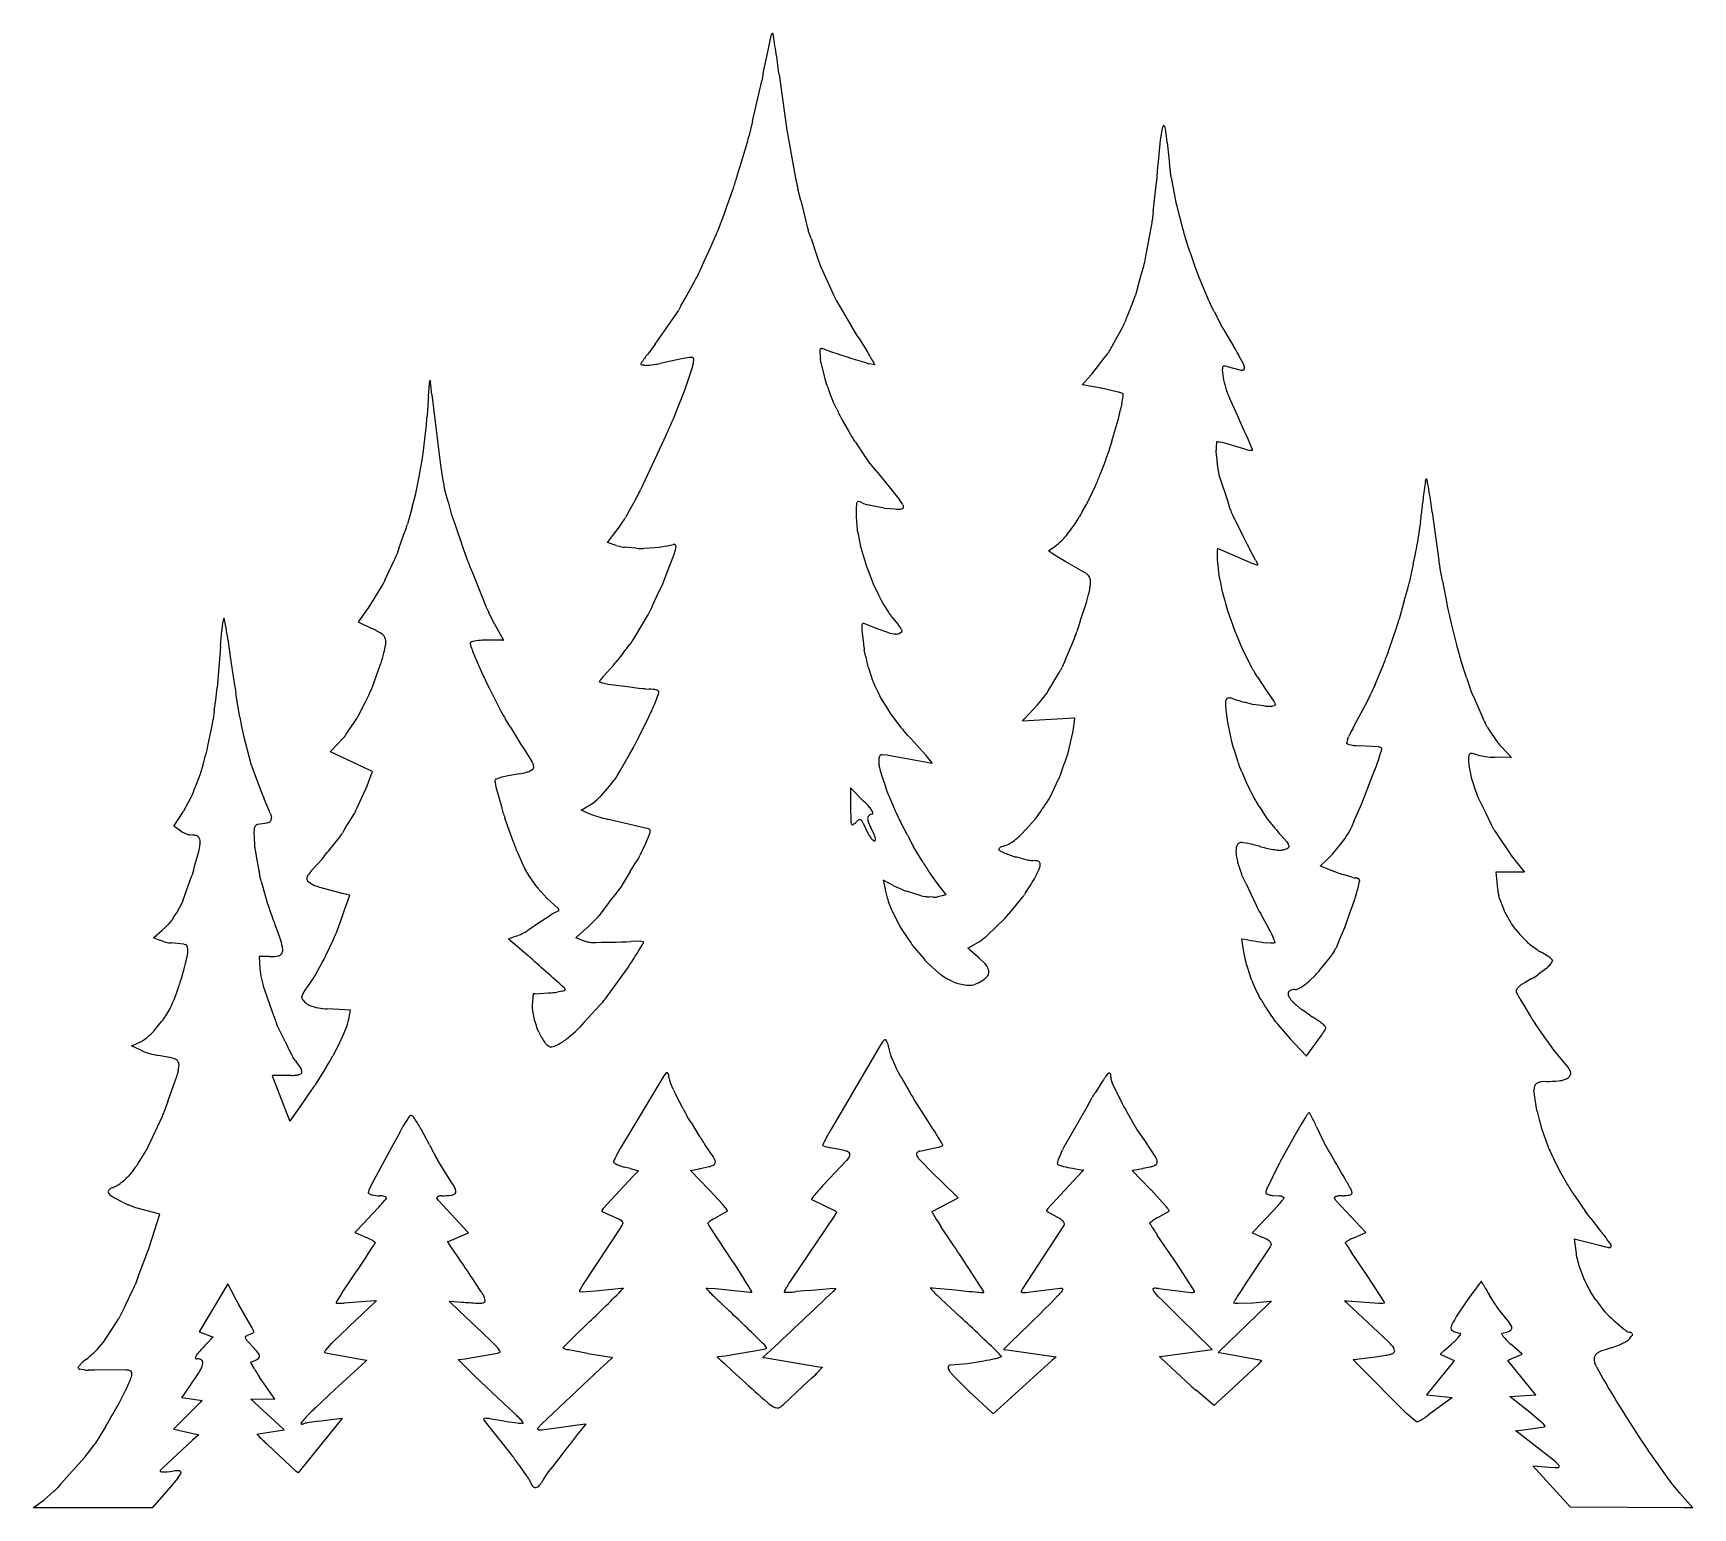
# Model space of a CAD drawing. Extents: x 0.2 to 16.9, y 0.1 to 14.9.
import ezdxf

# ---------------------------------------------------------------- set-up
doc = ezdxf.new("R2010")
doc.units = 0

msp = doc.modelspace()

# ---------------------------------------------------------------- linework, layer by layer
at = {"layer": 'Default', "color": 7, "linetype": 'CONTINUOUS'}
for p, q in [((7.600621, 14.697568), (7.636279, 14.86124)), ((7.636279, 14.86124), (7.642909, 14.885237)), ((7.642821, 14.883899), (7.644078, 14.887748)), ((7.642909, 14.885237), (7.642821, 14.883899)), ((7.644078, 14.887748), (7.646173, 14.893638)), ((7.646173, 14.893638), (7.648832, 14.899023)), ((7.648832, 14.899023), (7.649517, 14.899692)), ((7.649517, 14.899692), (7.65087, 14.899227)), ((7.65087, 14.899227), (7.651891, 14.897439)), ((7.651891, 14.897439), (7.653344, 14.893919)), ((7.653344, 14.893919), (7.653444, 14.894619)), ((7.653444, 14.894619), (7.653933, 14.892907)), ((7.653933, 14.892907), (7.661722, 14.856572)), ((7.559071, 14.500139), (7.600621, 14.697568)), ((7.559071, 14.500139), (7.543974, 14.420829)), ((7.717757, 14.485582), (7.712765, 14.524177)), ((7.717757, 14.485582), (7.796893, 13.929484)), ((7.451134, 14.017598), (7.519433, 14.305895)), ((7.451134, 14.017598), (7.415157, 13.865732)), ((11.574372, 13.97235), (11.578947, 13.965885)), ((11.578947, 13.965885), (11.583921, 13.952366)), ((11.552256, 13.931443), (11.540142, 13.866042)), ((11.604401, 13.805218), (11.59395, 13.899004)), ((11.604401, 13.805218), (11.620019, 13.652218)), ((7.291115, 13.446732), (7.389915, 13.775432)), ((7.822151, 13.780493), (7.845669, 13.652792)), ((7.845669, 13.652792), (7.886655, 13.430249)), ((11.620019, 13.652218), (11.632164, 13.536109)), ((11.646011, 13.454026), (11.636873, 13.503498)), ((7.179529, 13.126423), (7.255603, 13.331671)), ((7.934233, 13.222715), (7.90606, 13.336123)), ((11.465473, 13.109011), (11.495769, 13.377746)), ((11.646011, 13.454026), (11.692526, 13.202192)), ((7.934233, 13.222715), (7.985706, 13.015519)), ((7.179529, 13.126423), (7.098489, 12.907773)), ((7.985706, 13.015519), (7.999934, 12.958249)), ((11.465473, 13.109011), (11.455309, 13.018859)), ((7.03339, 12.760058), (7.081353, 12.866075)), ((8.037493, 12.842849), (8.010434, 12.922478)), ((8.037493, 12.842849), (8.100044, 12.658775)), ((11.387655, 12.644645), (11.444474, 12.950862)), ((11.833991, 12.702961), (11.796781, 12.813317)), ((6.951735, 12.579569), (7.03339, 12.760058)), ((8.100044, 12.658775), (8.129651, 12.572624)), ((11.833991, 12.702961), (11.881621, 12.5617)), ((6.951735, 12.579569), (6.914894, 12.498138)), ((8.129651, 12.572624), (8.164799, 12.494246)), ((8.164799, 12.494246), (8.232977, 12.344521)), ((11.311804, 12.359685), (11.35139, 12.501683)), ((11.35139, 12.501683), (11.369677, 12.567279)), ((6.776039, 12.2424), (6.874743, 12.420321)), ((8.232977, 12.344521), (8.262708, 12.279228)), ((11.311804, 12.359685), (11.288789, 12.277126)), ((11.92309, 12.455675), (12.016004, 12.233026)), ((6.734539, 12.167593), (6.712181, 12.12729)), ((6.734539, 12.167593), (6.776039, 12.2424)), ((8.302925, 12.20134), (8.395742, 12.041463)), ((11.209877, 12.07544), (11.261012, 12.203373)), ((11.261012, 12.203373), (11.274709, 12.237639)), ((12.0751, 12.113658), (12.043395, 12.175649)), ((6.477448, 11.784233), (6.686315, 12.084263)), ((8.395742, 12.041463), (8.465715, 11.921821)), ((12.0751, 12.113658), (12.135088, 11.99637)), ((8.465715, 11.921821), (8.49786, 11.87234)), ((8.49786, 11.87234), (8.523295, 11.834427)), ((8.523295, 11.834427), (8.596847, 11.716713)), ((11.054539, 11.76563), (11.111426, 11.86734)), ((11.111426, 11.86734), (11.162197, 11.958179)), ((12.183941, 11.904224), (12.229029, 11.829993)), ((12.229029, 11.829993), (12.269638, 11.76404)), ((6.477448, 11.784233), (6.401711, 11.686283)), ((6.741453, 11.638832), (6.527472, 11.591233)), ((6.853261, 11.650051), (6.846518, 11.651275)), ((6.856346, 11.648767), (6.853261, 11.650051)), ((6.860015, 11.643942), (6.856346, 11.648767)), ((6.862236, 11.635037), (6.860015, 11.643942)), ((8.137164, 11.601599), (8.131402, 11.642861)), ((8.133422, 11.739847), (8.137662, 11.741472)), ((8.167607, 11.734319), (8.154528, 11.739453)), ((8.189201, 11.726183), (8.167607, 11.734319)), ((8.219511, 11.714876), (8.189201, 11.726183)), ((8.219511, 11.714876), (8.252075, 11.704383)), ((10.849391, 11.48436), (10.984587, 11.658218)), ((10.984587, 11.658218), (11.003604, 11.682766)), ((11.024444, 11.71182), (11.054539, 11.76563)), ((6.333417, 11.589011), (6.336425, 11.594954)), ((6.350457, 11.575309), (6.342511, 11.577564)), ((6.371105, 11.572962), (6.350457, 11.575309)), ((6.415917, 11.576013), (6.461829, 11.581297)), ((6.77852, 11.33466), (6.827577, 11.485948)), ((6.827577, 11.485948), (6.849411, 11.554405)), ((8.137164, 11.601599), (8.175503, 11.437849)), ((8.659529, 11.579725), (8.618111, 11.589043)), ((8.672172, 11.579121), (8.659529, 11.579725)), ((8.670171, 11.592677), (8.662604, 11.608392)), ((8.670171, 11.592677), (8.67366, 11.582556)), ((8.673649, 11.580317), (8.672172, 11.579121)), ((8.67366, 11.582556), (8.673649, 11.580317)), ((10.752715, 11.378563), (10.843846, 11.478291)), ((10.843846, 11.478291), (10.848141, 11.482991)), ((10.848141, 11.482991), (10.848159, 11.483011)), ((10.848159, 11.483011), (10.849391, 11.48436)), ((12.157279, 11.540232), (12.157076, 11.529933)), ((12.184993, 11.565859), (12.174535, 11.565244)), ((12.187082, 11.566009), (12.184993, 11.565859)), ((12.205879, 11.562649), (12.187082, 11.566009)), ((12.205879, 11.562649), (12.332718, 11.526842)), ((4.205972, 11.264799), (4.215331, 11.391692)), ((4.215331, 11.391692), (4.218012, 11.414098)), ((4.218012, 11.414098), (4.218119, 11.412047)), ((4.218119, 11.412047), (4.219083, 11.41784)), ((4.219083, 11.41784), (4.220072, 11.421346)), ((4.220072, 11.421346), (4.220652, 11.422343)), ((4.220652, 11.422343), (4.222093, 11.419307)), ((4.222093, 11.419307), (4.223606, 11.411685)), ((4.223481, 11.41479), (4.224682, 11.40695)), ((4.223606, 11.411685), (4.223481, 11.41479)), ((6.708172, 11.158033), (6.77852, 11.33466)), ((8.201991, 11.360042), (8.187831, 11.398774)), ((8.201991, 11.360042), (8.230402, 11.282321)), ((10.752729, 11.37856), (10.752715, 11.378563)), ((10.755115, 11.378124), (10.752729, 11.37856)), ((10.942295, 11.343866), (10.755115, 11.378124)), ((10.952536, 11.341992), (10.942295, 11.343866)), ((10.952701, 11.341962), (10.952536, 11.341992)), ((10.962864, 11.34008), (10.952701, 11.341962)), ((11.069213, 11.315347), (10.962864, 11.34008)), ((11.118456, 11.303735), (11.069213, 11.315347)), ((12.175856, 11.399727), (12.181491, 11.380352)), ((12.181491, 11.380352), (12.196724, 11.327974)), ((4.240283, 11.27966), (4.269432, 11.033365)), ((6.659207, 11.035499), (6.708172, 11.158033)), ((8.295732, 11.13417), (8.256959, 11.215559)), ((11.150379, 11.191988), (11.135363, 11.12075)), ((11.159389, 11.289801), (11.147522, 11.295174)), ((11.150379, 11.191988), (11.161037, 11.242604)), ((11.164007, 11.286519), (11.159389, 11.289801)), ((11.165612, 11.283201), (11.164007, 11.286519)), ((11.165566, 11.274325), (11.165612, 11.283201)), ((12.21415, 11.278915), (12.240041, 11.219902)), ((12.240041, 11.219902), (12.290944, 11.103881)), ((4.162369, 10.775783), (4.18529, 10.976438)), ((4.269432, 11.033365), (4.326947, 10.574517)), ((8.346408, 11.029701), (8.415378, 10.910356)), ((11.04954, 10.814494), (11.112944, 11.026956)), ((6.587181, 10.877496), (6.330995, 10.326243)), ((8.415378, 10.910356), (8.447172, 10.855378)), ((11.04954, 10.814494), (11.010976, 10.685267)), ((12.101583, 10.805977), (12.100034, 10.804026)), ((12.108045, 10.807177), (12.101583, 10.805977)), ((12.116293, 10.806941), (12.108045, 10.807177)), ((12.119381, 10.80687), (12.116293, 10.806941)), ((12.119381, 10.80687), (12.135668, 10.803631)), ((4.152569, 10.689997), (4.162369, 10.775783)), ((8.481623, 10.80169), (8.566627, 10.676257)), ((12.099611, 10.800598), (12.096344, 10.758209)), ((12.099474, 10.667712), (12.096384, 10.721511)), ((12.099474, 10.667712), (12.102378, 10.617167)), ((12.100034, 10.804026), (12.099611, 10.800598)), ((12.282739, 10.762169), (12.192245, 10.790166)), ((12.372971, 10.735755), (12.282739, 10.762169)), ((12.412728, 10.724412), (12.372971, 10.735755)), ((12.430743, 10.720631), (12.412728, 10.724412)), ((12.442537, 10.719279), (12.430743, 10.720631)), ((12.451232, 10.719316), (12.442537, 10.719279)), ((12.455437, 10.720482), (12.451232, 10.719316)), ((12.454677, 10.7358), (12.455023, 10.734619)), ((12.455023, 10.734619), (12.456598, 10.7224)), ((12.456598, 10.7224), (12.455437, 10.720482)), ((4.10817, 10.440376), (4.139721, 10.606044)), ((4.326947, 10.574517), (4.348167, 10.440857)), ((8.689506, 10.516532), (8.613724, 10.610742)), ((8.689506, 10.516532), (8.819764, 10.354753)), ((10.933031, 10.479232), (10.978682, 10.597663)), ((10.978682, 10.597663), (10.993908, 10.637162)), ((12.130346, 10.457622), (12.107764, 10.580713)), ((4.078535, 10.288925), (4.10817, 10.440376)), ((4.348167, 10.440857), (4.35646, 10.389821)), ((4.40211, 10.20548), (4.36809, 10.337487)), ((8.819764, 10.354753), (8.926668, 10.221706)), ((10.887216, 10.370793), (10.814821, 10.215801)), ((12.130346, 10.457622), (12.207349, 10.217437)), ((14.190847, 10.41322), (14.169983, 10.256011)), ((14.190847, 10.41322), (14.195937, 10.42931)), ((14.195937, 10.42931), (14.197728, 10.432977)), ((14.197728, 10.432977), (14.199635, 10.43511)), ((14.199635, 10.43511), (14.200962, 10.435486)), ((14.200962, 10.435486), (14.203265, 10.433526)), ((14.203265, 10.433526), (14.205428, 10.429771)), ((4.038355, 10.13996), (3.996113, 9.983475)), ((4.038355, 10.13996), (4.078535, 10.288925)), ((4.40211, 10.20548), (4.426005, 10.11276)), ((6.213523, 10.110297), (6.265371, 10.203915)), ((6.265371, 10.203915), (6.296626, 10.26035)), ((8.496389, 10.196331), (8.49438, 10.188935)), ((8.499654, 10.203357), (8.496389, 10.196331)), ((8.516797, 10.20927), (8.513578, 10.209784)), ((8.528631, 10.204989), (8.516797, 10.20927)), ((8.566738, 10.185895), (8.528631, 10.204989)), ((8.578358, 10.181945), (8.566738, 10.185895)), ((8.651451, 10.165968), (8.605323, 10.174894)), ((8.771311, 10.143712), (8.651451, 10.165968)), ((8.771311, 10.143712), (8.880426, 10.134131)), ((8.956694, 10.176282), (8.962761, 10.161193)), ((10.754293, 10.106747), (10.789182, 10.167654)), ((12.207349, 10.217437), (12.230507, 10.145643)), ((14.160722, 10.156487), (14.162996, 10.18785)), ((4.46207, 10.005215), (4.557797, 9.729654)), ((6.108945, 9.94176), (6.150913, 10.003145)), ((6.213523, 10.110297), (6.178498, 10.047057)), ((8.935135, 10.132513), (8.930284, 10.132255)), ((8.935135, 10.132513), (8.946695, 10.134629)), ((10.609247, 9.887707), (10.681622, 9.986153)), ((10.754293, 10.106747), (10.722342, 10.050969)), ((12.247091, 10.103735), (12.263613, 10.069755)), ((12.263613, 10.069755), (12.369794, 9.851383)), ((14.141978, 10.008917), (14.110289, 9.784655)), ((14.257312, 10.102653), (14.253982, 10.131012)), ((14.257312, 10.102653), (14.32493, 9.616957)), ((3.909384, 9.737197), (3.957477, 9.871165)), ((3.957477, 9.871165), (3.984398, 9.946153)), ((5.999278, 9.799669), (6.106959, 9.939172)), ((6.106959, 9.939172), (6.106973, 9.939191)), ((6.106973, 9.939191), (6.108945, 9.94176)), ((8.505049, 9.898617), (8.525284, 9.795462)), ((3.909384, 9.737197), (3.887618, 9.676567)), ((4.557797, 9.729654), (4.594662, 9.623534)), ((6.086289, 9.768606), (5.999278, 9.799669)), ((6.086289, 9.768606), (6.116626, 9.760785)), ((6.287905, 9.741491), (6.16992, 9.751089)), ((6.424147, 9.74269), (6.359395, 9.739801)), ((6.517343, 9.747508), (6.424147, 9.74269)), ((6.587776, 9.762422), (6.517343, 9.747508)), ((6.587776, 9.762422), (6.657217, 9.777604)), ((6.598392, 9.500994), (6.663104, 9.670045)), ((6.663104, 9.670045), (6.679857, 9.724385)), ((6.679857, 9.724385), (6.684451, 9.743185)), ((8.544284, 9.719914), (8.571946, 9.626426)), ((10.416049, 9.713484), (10.479094, 9.757943)), ((10.416057, 9.713479), (10.416049, 9.713484)), ((10.416258, 9.713349), (10.416057, 9.713479)), ((10.473734, 9.675714), (10.416258, 9.713349)), ((10.515571, 9.648806), (10.473734, 9.675714)), ((10.479094, 9.757943), (10.482062, 9.760036)), ((10.482062, 9.760036), (10.482074, 9.760045)), ((10.482074, 9.760045), (10.482817, 9.76057)), ((10.590914, 9.605159), (10.515571, 9.648806)), ((12.107167, 9.733072), (12.105782, 9.724338)), ((12.109482, 9.737411), (12.107167, 9.733072)), ((12.12574, 9.73265), (12.109482, 9.737411)), ((12.457588, 9.588901), (12.12574, 9.73265)), ((12.490971, 9.619996), (12.425102, 9.743049)), ((14.069207, 9.582232), (14.091246, 9.684743)), ((3.773892, 9.428052), (3.80028, 9.484532)), ((3.80028, 9.484532), (3.862806, 9.61836)), ((4.642203, 9.503294), (4.740867, 9.25947)), ((6.552686, 9.384481), (6.598392, 9.500994)), ((8.571946, 9.626426), (8.590203, 9.56727)), ((8.590203, 9.56727), (8.61538, 9.501284)), ((8.61538, 9.501284), (8.660461, 9.385167)), ((10.777074, 9.499283), (10.590914, 9.605159)), ((10.81705, 9.466782), (10.803884, 9.480595)), ((12.134831, 9.416027), (12.122202, 9.489105)), ((12.494667, 9.575413), (12.457588, 9.588901)), ((12.490971, 9.619996), (12.508171, 9.584471)), ((12.50421, 9.572563), (12.494667, 9.575413)), ((12.508636, 9.572174), (12.50421, 9.572563)), ((12.508171, 9.584471), (12.511104, 9.572971)), ((12.51064, 9.572384), (12.508636, 9.572174)), ((12.511104, 9.572971), (12.51064, 9.572384)), ((14.069207, 9.582232), (14.028789, 9.394243)), ((14.362342, 9.412752), (14.3354, 9.553567)), ((3.602319, 9.136214), (3.741793, 9.363262)), ((3.773892, 9.428052), (3.75966, 9.39759)), ((6.497526, 9.266339), (6.552686, 9.384481)), ((8.660461, 9.385167), (8.714031, 9.272855)), ((10.837612, 9.389896), (10.836998, 9.413044)), ((12.134831, 9.416027), (12.145192, 9.356078)), ((13.979497, 9.212424), (14.007709, 9.312766)), ((14.362342, 9.412752), (14.405749, 9.185884)), ((4.740867, 9.25947), (4.784362, 9.151981)), ((6.450855, 9.166711), (6.426096, 9.11386)), ((6.450855, 9.166711), (6.497526, 9.266339)), ((8.714031, 9.272855), (8.739575, 9.220066)), ((8.739575, 9.220066), (8.764158, 9.178921)), ((8.764158, 9.178921), (8.812087, 9.101056)), ((10.734774, 9.011557), (10.795085, 9.195652)), ((10.795085, 9.195652), (10.817426, 9.27741)), ((13.979497, 9.212424), (13.927981, 9.029198)), ((2.155381, 9.035831), (2.15173, 9.027416)), ((2.158272, 9.037033), (2.159425, 9.035914)), ((2.159425, 9.035914), (2.160454, 9.034199)), ((2.160454, 9.034199), (2.160737, 9.033433)), ((2.160737, 9.033433), (2.161044, 9.032505)), ((2.161044, 9.032505), (2.161142, 9.033237)), ((2.161142, 9.033237), (2.164606, 9.018921)), ((3.50592, 9.00084), (3.506286, 9.001354)), ((3.506057, 9.000773), (3.50592, 9.00084)), ((3.513116, 8.997387), (3.506057, 9.000773)), ((3.506286, 9.001354), (3.509427, 9.005764)), ((3.509427, 9.005764), (3.59972, 9.132554)), ((3.64341, 8.934895), (3.513116, 8.997387)), ((3.59972, 9.132554), (3.599733, 9.132573)), ((3.599733, 9.132573), (3.602319, 9.136214)), ((4.867744, 8.97868), (4.810301, 9.095636)), ((4.867744, 8.97868), (4.872615, 8.970085)), ((6.282136, 8.867121), (6.399727, 9.06227)), ((8.698749, 8.933386), (8.578038, 8.983218)), ((8.849766, 9.047955), (8.909345, 8.975892)), ((10.734774, 9.011557), (10.700249, 8.90713)), ((12.208293, 9.117854), (12.277464, 8.920446)), ((14.427786, 9.078662), (14.450376, 8.98851)), ((14.450376, 8.98851), (14.503924, 8.774817)), ((2.122245, 8.756349), (2.135525, 8.917686)), ((3.644851, 8.934204), (3.64341, 8.934895)), ((3.728526, 8.889673), (3.689902, 8.911463)), ((3.742589, 8.879225), (3.728526, 8.889673)), ((4.86734, 8.819817), (4.791055, 8.819802)), ((4.952725, 8.819752), (4.86734, 8.819817)), ((4.872615, 8.970085), (4.872956, 8.969494)), ((4.872956, 8.969494), (4.875885, 8.964405)), ((4.875885, 8.964405), (4.959165, 8.81977)), ((4.958453, 8.819752), (4.952725, 8.819752)), ((4.959175, 8.819753), (4.958453, 8.819752)), ((4.959165, 8.81977), (4.959175, 8.819753)), ((6.254842, 8.821825), (6.282136, 8.867121)), ((8.547382, 8.92161), (8.562346, 8.784561)), ((8.816627, 8.894022), (8.698749, 8.933386)), ((8.939854, 8.895752), (8.924199, 8.887725)), ((8.944615, 8.900031), (8.939854, 8.895752)), ((8.944872, 8.926913), (8.948645, 8.915833)), ((10.586031, 8.627034), (10.66614, 8.813028)), ((12.277464, 8.920446), (12.360758, 8.724901)), ((13.817, 8.700897), (13.881927, 8.887351)), ((2.122245, 8.756349), (2.090093, 8.343881)), ((4.624516, 8.787047), (4.624829, 8.789296)), ((4.627808, 8.766487), (4.635924, 8.740988)), ((6.152766, 8.687091), (6.083305, 8.599441)), ((6.152766, 8.687091), (6.219914, 8.77182)), ((8.58578, 8.653314), (8.571248, 8.722595)), ((8.58578, 8.653314), (8.597164, 8.599039)), ((12.360758, 8.724901), (12.450417, 8.549155)), ((13.817, 8.700897), (13.796284, 8.641407)), ((14.503924, 8.774817), (14.522865, 8.699233)), ((3.645105, 8.354267), (3.726768, 8.578412)), ((4.688642, 8.616105), (4.751646, 8.470867)), ((5.953549, 8.451251), (6.039754, 8.547707)), ((8.612171, 8.543072), (8.653973, 8.417679)), ((10.429561, 8.338782), (10.519486, 8.488786)), ((10.519486, 8.488786), (10.537668, 8.519117)), ((10.586031, 8.627034), (10.552579, 8.549364)), ((12.507251, 8.455195), (12.47974, 8.499046)), ((13.686754, 8.377424), (13.757229, 8.543095)), ((14.603603, 8.446116), (14.546579, 8.620875)), ((3.607075, 8.270038), (3.629734, 8.315633)), ((4.825006, 8.320981), (4.775964, 8.418807)), ((4.825006, 8.320981), (4.918348, 8.134785)), ((5.919892, 8.402221), (5.922032, 8.409378)), ((5.920289, 8.401094), (5.919892, 8.402221)), ((5.923695, 8.398386), (5.920289, 8.401094)), ((5.922032, 8.409378), (5.926697, 8.417781)), ((5.931993, 8.394777), (5.923695, 8.398386)), ((5.952151, 8.388662), (5.931993, 8.394777)), ((6.005233, 8.376935), (5.952151, 8.388662)), ((6.200235, 8.351717), (6.005233, 8.376935)), ((6.312635, 8.337364), (6.200235, 8.351717)), ((6.352604, 8.332734), (6.312635, 8.337364)), ((6.376465, 8.331819), (6.352604, 8.332734)), ((6.376465, 8.331819), (6.415656, 8.330527)), ((8.681474, 8.355344), (8.71554, 8.282865)), ((10.410616, 8.307181), (10.429561, 8.338782)), ((12.507251, 8.455195), (12.561962, 8.368616)), ((12.561962, 8.368616), (12.576081, 8.347715)), ((12.576081, 8.347715), (12.58109, 8.341543)), ((12.58109, 8.341543), (12.677897, 8.20091)), ((13.686754, 8.377424), (13.645769, 8.281079)), ((14.603603, 8.446116), (14.632521, 8.357495)), ((2.060367, 8.111904), (2.075425, 8.220658)), ((2.315771, 8.049955), (2.276946, 8.286844)), ((3.50587, 8.066395), (3.570437, 8.196315)), ((3.570437, 8.196315), (3.607075, 8.270038)), ((6.512764, 8.305034), (6.511573, 8.309235)), ((6.512206, 8.295737), (6.512764, 8.305034)), ((8.750953, 8.216353), (8.793211, 8.1476)), ((10.177088, 8.031635), (10.30644, 8.17204)), ((10.30644, 8.17204), (10.355569, 8.2322)), ((10.355569, 8.2322), (10.390861, 8.276555)), ((12.459675, 8.176008), (12.378411, 8.198245)), ((12.522816, 8.168217), (12.459675, 8.176008)), ((12.587844, 8.160505), (12.522816, 8.168217)), ((12.685205, 8.167998), (12.675048, 8.163976)), ((12.677897, 8.20091), (12.687445, 8.183963)), ((12.688147, 8.170213), (12.685205, 8.167998)), ((12.687445, 8.183963), (12.690437, 8.176999)), ((13.478311, 7.960627), (13.6134, 8.215783)), ((14.671327, 8.25556), (14.758049, 8.056988)), ((2.060367, 8.111904), (2.048168, 8.0238)), ((2.315771, 8.049955), (2.332125, 7.953866)), ((3.423997, 7.941086), (3.467777, 8.007011)), ((3.467777, 8.007011), (3.487333, 8.036458)), ((5.028022, 7.947359), (4.974435, 8.036044)), ((6.300438, 7.825872), (6.411557, 8.049758)), ((8.833984, 8.082773), (8.886523, 8.013641)), ((8.886523, 8.013641), (8.935071, 7.949838)), ((10.156006, 8.008689), (10.177088, 8.031635)), ((10.15608, 8.008693), (10.156006, 8.008689)), ((10.670777, 8.03799), (10.15608, 8.008693)), ((10.663999, 7.912691), (10.680039, 8.032543)), ((10.679729, 8.038499), (10.670777, 8.03799)), ((10.680845, 8.038562), (10.679729, 8.038499)), ((10.680039, 8.032543), (10.680838, 8.038511)), ((10.680838, 8.038511), (10.680845, 8.038562)), ((14.814382, 7.946676), (14.792093, 7.985819)), ((1.997699, 7.763189), (2.034794, 7.94877)), ((2.332125, 7.953866), (2.358163, 7.848718)), ((2.358163, 7.848718), (2.405822, 7.657458)), ((3.229472, 7.706733), (3.355822, 7.841748)), ((3.386062, 7.883964), (3.371416, 7.86191)), ((3.386062, 7.883964), (3.423997, 7.941086)), ((6.259467, 7.744192), (6.300438, 7.825872)), ((9.008608, 7.865987), (8.970385, 7.90816)), ((10.612656, 7.691526), (10.661505, 7.895267)), ((10.661505, 7.895267), (10.663754, 7.910856)), ((10.663754, 7.910856), (10.663999, 7.912691)), ((13.410404, 7.822945), (13.40664, 7.809784)), ((13.410404, 7.822945), (13.422528, 7.852793)), ((13.465944, 7.93978), (13.445541, 7.90302)), ((13.465944, 7.93978), (13.478311, 7.960627)), ((14.814382, 7.946676), (14.848386, 7.887958)), ((14.848386, 7.887958), (14.916026, 7.79291)), ((1.947776, 7.572186), (1.970524, 7.654081)), ((2.405822, 7.657458), (2.425278, 7.581104)), ((3.225347, 7.702381), (3.225793, 7.702851)), ((3.225348, 7.702376), (3.225347, 7.702381)), ((3.225438, 7.702334), (3.225348, 7.702376)), ((3.615961, 7.517564), (3.225438, 7.702334)), ((3.225793, 7.702851), (3.229472, 7.706733)), ((5.19162, 7.684825), (5.225722, 7.631163)), ((6.12893, 7.518742), (6.224346, 7.682929)), ((6.224346, 7.682929), (6.259467, 7.744192)), ((8.791984, 7.668083), (8.750188, 7.672539)), ((8.846226, 7.659684), (8.791984, 7.668083)), ((8.975608, 7.635872), (8.846226, 7.659684)), ((12.277884, 7.708644), (12.308385, 7.61127)), ((13.404585, 7.789221), (13.404216, 7.793883)), ((13.405762, 7.78576), (13.404585, 7.789221)), ((13.408391, 7.78288), (13.405762, 7.78576)), ((13.412325, 7.780263), (13.408391, 7.78288)), ((13.412325, 7.780263), (13.424004, 7.775217)), ((13.660983, 7.756283), (13.522514, 7.76174)), ((13.718745, 7.749975), (13.660983, 7.756283)), ((13.749771, 7.710064), (13.753948, 7.727985)), ((13.753948, 7.727985), (13.754975, 7.735066)), ((13.754975, 7.735066), (13.754573, 7.737397)), ((14.625796, 7.664424), (14.624001, 7.646294)), ((14.627256, 7.669894), (14.625796, 7.664424)), ((14.629755, 7.675491), (14.627256, 7.669894)), ((14.629755, 7.675491), (14.634686, 7.681195)), ((14.664123, 7.683728), (14.649449, 7.685131)), ((14.718722, 7.669744), (14.664123, 7.683728)), ((15.048127, 7.643839), (14.88432, 7.647672)), ((14.952784, 7.750932), (14.956276, 7.747262)), ((14.956276, 7.747262), (15.054662, 7.643849)), ((1.921621, 7.479943), (1.947776, 7.572186)), ((2.425278, 7.581104), (2.458977, 7.491059)), ((2.458977, 7.491059), (2.53318, 7.295164)), ((3.592778, 7.362247), (3.642663, 7.496697)), ((3.645262, 7.503701), (3.615961, 7.517564)), ((3.642663, 7.496697), (3.64523, 7.503615)), ((3.64523, 7.503615), (3.645259, 7.503693)), ((3.645259, 7.503693), (3.645262, 7.503701)), ((5.116281, 7.480509), (5.005095, 7.460983)), ((5.239582, 7.517694), (5.221439, 7.508644)), ((5.225722, 7.631163), (5.243408, 7.59871)), ((5.243408, 7.59871), (5.25368, 7.578112)), ((6.094543, 7.459572), (6.12893, 7.518742)), ((8.724269, 7.546215), (8.71936, 7.573397)), ((9.233896, 7.588638), (8.975608, 7.635872)), ((9.250896, 7.586481), (9.233896, 7.588638)), ((9.24787, 7.595367), (9.251733, 7.587128)), ((9.251733, 7.587128), (9.250896, 7.586481)), ((12.351436, 7.50194), (12.329245, 7.55595)), ((12.351436, 7.50194), (12.39193, 7.403401)), ((14.623434, 7.599728), (14.628031, 7.549102)), ((15.054535, 7.643839), (15.048127, 7.643839)), ((15.054671, 7.643839), (15.054535, 7.643839)), ((15.054662, 7.643849), (15.054671, 7.643839)), ((1.845611, 7.280868), (1.860724, 7.319921)), ((1.860724, 7.319921), (1.889176, 7.394325)), ((1.889176, 7.394325), (1.921621, 7.479943)), ((3.482931, 7.119662), (3.583267, 7.337085)), ((3.583267, 7.337085), (3.592057, 7.360305)), ((3.592057, 7.360305), (3.592778, 7.362247)), ((4.87365, 7.391299), (4.872414, 7.402627)), ((4.87365, 7.391299), (4.875978, 7.376041)), ((4.880157, 7.427426), (4.876948, 7.425143)), ((4.880157, 7.427426), (4.900832, 7.43602)), ((4.881166, 7.351361), (4.907552, 7.255848)), ((5.005095, 7.460983), (4.939372, 7.446984)), ((5.927907, 7.254681), (6.002867, 7.336037)), ((6.002867, 7.336037), (6.066948, 7.418439)), ((8.433546, 7.337408), (8.433544, 7.16491)), ((8.433638, 7.340199), (8.433546, 7.340291)), ((8.433546, 7.340291), (8.433546, 7.340231)), ((8.433546, 7.340231), (8.433546, 7.337408)), ((8.4404, 7.333417), (8.433638, 7.340199)), ((8.567614, 7.205496), (8.4404, 7.333417)), ((8.741416, 7.478279), (8.77542, 7.374326)), ((8.77542, 7.374326), (8.79087, 7.327095)), ((10.424568, 7.232512), (10.475885, 7.340212)), ((10.475885, 7.340212), (10.513953, 7.42021)), ((13.553438, 7.183582), (13.665354, 7.469846)), ((14.658003, 7.414203), (14.693675, 7.310342)), ((1.754315, 7.10941), (1.824697, 7.240285)), ((1.824697, 7.240285), (1.845611, 7.280868)), ((2.623679, 7.081614), (2.559197, 7.230934)), ((4.907552, 7.255848), (4.936239, 7.153017)), ((5.853287, 7.188656), (5.890765, 7.220964)), ((8.433544, 7.16491), (8.43333, 7.125405)), ((8.819306, 7.25543), (8.874763, 7.127829)), ((12.437453, 7.313347), (12.483334, 7.224427)), ((12.531261, 7.146723), (12.509584, 7.180426)), ((13.475549, 7.004211), (13.553438, 7.183582)), ((14.730841, 7.220535), (14.789726, 7.099157)), ((1.656794, 6.957997), (1.7487, 7.100686)), ((1.7487, 7.100686), (1.752958, 7.107296)), ((1.752958, 7.107296), (1.752972, 7.107319)), ((1.752972, 7.107319), (1.754315, 7.10941)), ((2.565394, 6.984061), (2.493211, 6.97287)), ((2.591958, 6.989464), (2.565394, 6.984061)), ((2.623679, 7.081614), (2.630339, 7.057637)), ((2.630339, 7.057637), (2.632656, 7.044806)), ((3.373163, 6.935515), (3.431942, 7.030355)), ((3.431942, 7.030355), (3.458418, 7.073073)), ((5.056209, 6.797516), (4.970936, 7.038389)), ((5.734774, 7.115834), (5.777095, 7.141409)), ((5.816514, 7.080548), (5.734774, 7.115834)), ((5.827301, 7.076185), (5.816514, 7.080548)), ((6.380422, 6.938182), (5.995877, 7.026698)), ((8.43333, 7.125405), (8.435872, 7.029973)), ((8.435872, 7.029973), (8.437642, 6.993044)), ((8.437642, 6.993044), (8.438914, 6.985629)), ((8.438914, 6.985629), (8.44006, 6.982462)), ((8.44006, 6.982462), (8.442674, 6.976178)), ((8.468543, 6.979723), (8.485588, 6.994835)), ((8.55931, 6.987457), (8.604477, 6.893098)), ((8.65301, 7.078483), (8.646333, 7.075617)), ((9.00329, 6.866069), (8.933095, 7.001765)), ((10.191814, 6.927048), (10.248054, 6.988764)), ((10.248054, 6.988764), (10.279988, 7.023807)), ((12.531261, 7.146723), (12.579372, 7.071924)), ((12.606406, 7.032112), (12.683263, 6.937596)), ((13.475549, 7.004211), (13.447039, 6.939127)), ((14.789726, 7.099157), (14.850925, 6.973009)), ((1.656796, 6.957994), (1.656794, 6.957997)), ((1.656895, 6.957923), (1.656796, 6.957994)), ((1.680484, 6.940955), (1.656895, 6.957923)), ((1.723015, 6.910659), (1.680484, 6.940955)), ((1.843756, 6.868238), (1.816825, 6.870397)), ((2.459611, 6.919763), (2.45833, 6.895159)), ((2.45833, 6.895159), (2.460419, 6.844157)), ((2.461818, 6.937126), (2.459611, 6.919763)), ((2.460419, 6.844157), (2.464416, 6.765453)), ((2.465889, 6.95), (2.461818, 6.937126)), ((3.244655, 6.756979), (3.311367, 6.840405)), ((3.373163, 6.935515), (3.344194, 6.888773)), ((6.381373, 6.938001), (6.380422, 6.938182)), ((6.385726, 6.795251), (6.411393, 6.851114)), ((6.416907, 6.928273), (6.411077, 6.930915)), ((6.411393, 6.851114), (6.42135, 6.877603)), ((6.4237, 6.922981), (6.416907, 6.928273)), ((8.44904, 6.970636), (8.452998, 6.970669)), ((8.468543, 6.979723), (8.463035, 6.975552)), ((8.623027, 6.859688), (8.63207, 6.845995)), ((8.666715, 6.880779), (8.636122, 6.941984)), ((8.665954, 6.810225), (8.656918, 6.816618)), ((8.68462, 6.833602), (8.681134, 6.84767)), ((9.00329, 6.866069), (9.04232, 6.790618)), ((10.14598, 6.876836), (10.191814, 6.927048)), ((12.799323, 6.802959), (12.746708, 6.86266)), ((13.34644, 6.783266), (13.382517, 6.828648)), ((13.382517, 6.828648), (13.398671, 6.853392)), ((13.398671, 6.853392), (13.426729, 6.89854)), ((14.850925, 6.973009), (14.866909, 6.940061)), ((14.883191, 6.914002), (14.916688, 6.863856)), ((14.916688, 6.863856), (15.046641, 6.670031)), ((1.889463, 6.645162), (1.909064, 6.717443)), ((1.909064, 6.717443), (1.915296, 6.755129)), ((2.469669, 6.720727), (2.480882, 6.656728)), ((2.480882, 6.656728), (2.506817, 6.508705)), ((5.056209, 6.797516), (5.076618, 6.739868)), ((5.099946, 6.685516), (5.145587, 6.585804)), ((6.385726, 6.795251), (6.323694, 6.66244)), ((8.678246, 6.808915), (8.681883, 6.813035)), ((9.159843, 6.594598), (9.06473, 6.750762)), ((9.962743, 6.757693), (10.003307, 6.771189)), ((12.33378, 6.791007), (12.322848, 6.785696)), ((12.33378, 6.791007), (12.339989, 6.792197)), ((12.414123, 6.783708), (12.370701, 6.790563)), ((12.799323, 6.802959), (12.813194, 6.785059)), ((12.82373, 6.764908), (12.825505, 6.75671)), ((13.206014, 6.62221), (13.259971, 6.676275)), ((13.259971, 6.676275), (13.34644, 6.783266)), ((15.046641, 6.670031), (15.051592, 6.663738)), ((15.051592, 6.663738), (15.183112, 6.496603)), ((1.860647, 6.541551), (1.889463, 6.645162)), ((3.045108, 6.522764), (3.139648, 6.627531)), ((5.145587, 6.585804), (5.168142, 6.53653)), ((5.188392, 6.495482), (5.225617, 6.439062)), ((6.227797, 6.501797), (6.124584, 6.335203)), ((6.227797, 6.501797), (6.277572, 6.582138)), ((6.277572, 6.582138), (6.305157, 6.626662)), ((9.22566, 6.489863), (9.308502, 6.374322)), ((10.138725, 6.636193), (10.098024, 6.645664)), ((10.138725, 6.636193), (10.216606, 6.618071)), ((10.281621, 6.611193), (10.259733, 6.612412)), ((10.301149, 6.60913), (10.281621, 6.611193)), ((12.310689, 6.597915), (12.33978, 6.506141)), ((13.140141, 6.55757), (13.140599, 6.558024)), ((13.14016, 6.557563), (13.140141, 6.55757)), ((13.141105, 6.557201), (13.14016, 6.557563)), ((13.140599, 6.558024), (13.144259, 6.56164)), ((13.209353, 6.531023), (13.141105, 6.557201)), ((13.144259, 6.56164), (13.206014, 6.62221)), ((13.209353, 6.531023), (13.308904, 6.492921)), ((14.896136, 6.496602), (14.908715, 6.362533)), ((14.896169, 6.496602), (14.896136, 6.496602)), ((14.896484, 6.496602), (14.896169, 6.496602)), ((15.175603, 6.496602), (14.896484, 6.496602)), ((15.182957, 6.496602), (15.175603, 6.496602)), ((15.183112, 6.496603), (15.182957, 6.496602)), ((1.745862, 6.210508), (1.834013, 6.451696)), ((2.531807, 6.406934), (2.514958, 6.469084)), ((2.531807, 6.406934), (2.591344, 6.187829)), ((3.091845, 6.351654), (3.071301, 6.360311)), ((3.11843, 6.34393), (3.091845, 6.351654)), ((3.182667, 6.326132), (3.11843, 6.34393)), ((3.341523, 6.282639), (3.182667, 6.326132)), ((5.225617, 6.439062), (5.256983, 6.391521)), ((5.256983, 6.391521), (5.276702, 6.362572)), ((5.276702, 6.362572), (5.300908, 6.334609)), ((5.300908, 6.334609), (5.389986, 6.234342)), ((8.761585, 6.415933), (8.778821, 6.324348)), ((8.761655, 6.415897), (8.761585, 6.415933)), ((8.835525, 6.377242), (8.761655, 6.415897)), ((8.778821, 6.324348), (8.779628, 6.320056)), ((8.779628, 6.320056), (8.779631, 6.320039)), ((8.779631, 6.320039), (8.77993, 6.318465)), ((8.77993, 6.318465), (8.799467, 6.239785)), ((8.866585, 6.360913), (8.835525, 6.377242)), ((8.866585, 6.360913), (8.942777, 6.325712)), ((9.308502, 6.374322), (9.384855, 6.274526)), ((10.190703, 6.295671), (10.224741, 6.350301)), ((12.392038, 6.38561), (12.350806, 6.474121)), ((12.392038, 6.38561), (12.495374, 6.165259)), ((13.464562, 6.443527), (13.366713, 6.473139)), ((13.497815, 6.438732), (13.491547, 6.439104)), ((13.503946, 6.437593), (13.497815, 6.438732)), ((13.503946, 6.437593), (13.512646, 6.434648)), ((13.530901, 6.412231), (13.530431, 6.402343)), ((13.530901, 6.412231), (13.530499, 6.415835)), ((14.908715, 6.362533), (14.909299, 6.356313)), ((14.909299, 6.356313), (14.909301, 6.356291)), ((14.909301, 6.356291), (14.909456, 6.354661)), ((1.745862, 6.210508), (1.70742, 6.130919)), ((3.342469, 6.28244), (3.341523, 6.282639)), ((3.342482, 6.282438), (3.342469, 6.28244)), ((3.345878, 6.281725), (3.342482, 6.282438)), ((3.345854, 6.061839), (3.418758, 6.266426)), ((3.418762, 6.266437), (3.345878, 6.281725)), ((3.418758, 6.266426), (3.418762, 6.266437)), ((5.389986, 6.234342), (5.501871, 6.134089)), ((6.017187, 6.194577), (5.911688, 6.059104)), ((6.017187, 6.194577), (6.075278, 6.269173)), ((6.075278, 6.269173), (6.099938, 6.300839)), ((9.047688, 6.288504), (8.995765, 6.304568)), ((9.13952, 6.260813), (9.047688, 6.288504)), ((9.13952, 6.260813), (9.180919, 6.253388)), ((9.258852, 6.245438), (9.222094, 6.247782)), ((9.350307, 6.259267), (9.303403, 6.248225)), ((9.386285, 6.268375), (9.350307, 6.259267)), ((9.384855, 6.274526), (9.388949, 6.269174)), ((9.388727, 6.269003), (9.386285, 6.268375)), ((9.389021, 6.269078), (9.388727, 6.269003)), ((9.388949, 6.269174), (9.38902, 6.269081)), ((9.38902, 6.269081), (9.389021, 6.269078)), ((10.075816, 6.147256), (10.158984, 6.247619)), ((10.190703, 6.295671), (10.176935, 6.273574)), ((13.425723, 6.058095), (13.476898, 6.205103)), ((13.476898, 6.205103), (13.499914, 6.279199)), ((14.933292, 6.233123), (14.926182, 6.260988)), ((14.933292, 6.233123), (14.949309, 6.189849)), ((14.949309, 6.189849), (14.968636, 6.139199)), ((1.632709, 6.011977), (1.599228, 5.972128)), ((1.653852, 6.040792), (1.672762, 6.070734)), ((3.345854, 6.061839), (3.277395, 5.879605)), ((5.31851, 5.990439), (5.201705, 5.912754)), ((5.406636, 6.049316), (5.31851, 5.990439)), ((5.448897, 6.077295), (5.406636, 6.049316)), ((5.50503, 6.106063), (5.476024, 6.092883)), ((5.501871, 6.134089), (5.50755, 6.12725)), ((5.510341, 6.110602), (5.50503, 6.106063)), ((5.798754, 5.942149), (5.843419, 5.986606)), ((5.843419, 5.986606), (5.869692, 6.01309)), ((8.851652, 6.105487), (8.889552, 6.029711)), ((8.889552, 6.029711), (8.928751, 5.95175)), ((9.888682, 5.944733), (9.983704, 6.036906)), ((9.983704, 6.036906), (10.075816, 6.147256)), ((12.586651, 5.997204), (12.541696, 6.077534)), ((13.384879, 5.943481), (13.425723, 6.058095)), ((14.986595, 6.09703), (15.029877, 6.019457)), ((1.451593, 5.838674), (1.452025, 5.839052)), ((1.45161, 5.838667), (1.451593, 5.838674)), ((1.451775, 5.838602), (1.45161, 5.838667)), ((1.503592, 5.818432), (1.451775, 5.838602)), ((1.452025, 5.839052), (1.455778, 5.842342)), ((1.455778, 5.842342), (1.539958, 5.916415)), ((1.542841, 5.803811), (1.503592, 5.818432)), ((1.539958, 5.916415), (1.572002, 5.945114)), ((2.683322, 5.92966), (2.730283, 5.798562)), ((5.008146, 5.828098), (5.079347, 5.853785)), ((5.008146, 5.828098), (5.203191, 5.660123)), ((5.680719, 5.838673), (5.796904, 5.940521)), ((5.75998, 5.807815), (5.680719, 5.838673)), ((5.796904, 5.940521), (5.796918, 5.940534)), ((5.796918, 5.940534), (5.798754, 5.942149)), ((8.928751, 5.95175), (8.96857, 5.890761)), ((8.96857, 5.890761), (9.014659, 5.821461)), ((9.014659, 5.821461), (9.039693, 5.783819)), ((9.747772, 5.819734), (9.773348, 5.838513)), ((9.888682, 5.944733), (9.805882, 5.864756)), ((12.348624, 5.829283), (12.348692, 5.828851)), ((12.34863, 5.829283), (12.348624, 5.829283)), ((12.350439, 5.828963), (12.34863, 5.829283)), ((12.348692, 5.828851), (12.349271, 5.825141)), ((12.349271, 5.825141), (12.365936, 5.718415)), ((13.306098, 5.757273), (13.338468, 5.833713)), ((13.338468, 5.833713), (13.384879, 5.943481)), ((15.090963, 5.929998), (15.059731, 5.971599)), ((15.090963, 5.929998), (15.125782, 5.88362)), ((15.166398, 5.841389), (15.196579, 5.811089)), ((1.542841, 5.803811), (1.575365, 5.7953)), ((1.72092, 5.779378), (1.628355, 5.786874)), ((1.756179, 5.776213), (1.72092, 5.779378)), ((1.756179, 5.776213), (1.768049, 5.772805)), ((2.679244, 5.653687), (2.703014, 5.658529)), ((3.178815, 5.662121), (3.214477, 5.739313)), ((3.214477, 5.739313), (3.250042, 5.816295)), ((5.792379, 5.799077), (5.75998, 5.807815)), ((6.308413, 5.803582), (6.23447, 5.800812)), ((6.343071, 5.802001), (6.308413, 5.803582)), ((6.356279, 5.79912), (6.343071, 5.802001)), ((6.347244, 5.766572), (6.356785, 5.783882)), ((6.356076, 5.782985), (6.357061, 5.785263)), ((6.356785, 5.783882), (6.356076, 5.782985)), ((6.360135, 5.797158), (6.356279, 5.79912)), ((6.357061, 5.785263), (6.35988, 5.791561)), ((6.35988, 5.791561), (6.360853, 5.796228)), ((6.360853, 5.796228), (6.360135, 5.797158)), ((9.07073, 5.743012), (9.139397, 5.661861)), ((9.139397, 5.661861), (9.170181, 5.62548)), ((9.607132, 5.736559), (9.707329, 5.791465)), ((9.607139, 5.736553), (9.607132, 5.736559)), ((9.6085, 5.735363), (9.607139, 5.736553)), ((9.716207, 5.64123), (9.6085, 5.735363)), ((12.365936, 5.718415), (12.365939, 5.718399)), ((12.365939, 5.718399), (12.366323, 5.715955)), ((12.366323, 5.715955), (12.383922, 5.632257)), ((12.640189, 5.785646), (12.599254, 5.788364)), ((12.657297, 5.785248), (12.640189, 5.785646)), ((12.674045, 5.786689), (12.657297, 5.785248)), ((12.678419, 5.787834), (12.674045, 5.786689)), ((12.68215, 5.789976), (12.678419, 5.787834)), ((12.683099, 5.792971), (12.68215, 5.789976)), ((12.682865, 5.797656), (12.683099, 5.792971)), ((13.277517, 5.705381), (13.258145, 5.673436)), ((13.277517, 5.705381), (13.290642, 5.727026)), ((15.233808, 5.776007), (15.312321, 5.718877)), ((1.727456, 5.421569), (1.758804, 5.529523)), ((2.509999, 5.650516), (2.509975, 5.650515)), ((2.509975, 5.650515), (2.51711, 5.534425)), ((2.514645, 5.650516), (2.509999, 5.650516)), ((2.613208, 5.650516), (2.514645, 5.650516)), ((2.51711, 5.534425), (2.517442, 5.529034)), ((2.517442, 5.529034), (2.517443, 5.529015)), ((2.517443, 5.529015), (2.517525, 5.527722)), ((3.07287, 5.469045), (3.141452, 5.589856)), ((5.974322, 5.224339), (6.205666, 5.542647)), ((9.209079, 5.584617), (9.285757, 5.515731)), ((9.285757, 5.515731), (9.318837, 5.486014)), ((9.722123, 5.63606), (9.716207, 5.64123)), ((9.72222, 5.635975), (9.722123, 5.63606)), ((9.726328, 5.632365), (9.72222, 5.635975)), ((9.776438, 5.583111), (9.726328, 5.632365)), ((9.776438, 5.583111), (9.793388, 5.562403)), ((12.383922, 5.632257), (12.391852, 5.595399)), ((12.400989, 5.558352), (12.431944, 5.464838)), ((13.137216, 5.520328), (13.201132, 5.598322)), ((13.201132, 5.598322), (13.235156, 5.639841)), ((15.396233, 5.52758), (15.319495, 5.470063)), ((15.451249, 5.629294), (15.457597, 5.622505)), ((15.46315, 5.613698), (15.463371, 5.610864)), ((2.971633, 5.313282), (3.016865, 5.379618)), ((5.575602, 5.322544), (5.576771, 5.319271)), ((5.576771, 5.319271), (5.576299, 5.316994)), ((9.462234, 5.39722), (9.409101, 5.423065)), ((9.559724, 5.370914), (9.599261, 5.363807)), ((9.599261, 5.363807), (9.615768, 5.362974)), ((9.713345, 5.387762), (9.686484, 5.375533)), ((12.463673, 5.383192), (12.503209, 5.295277)), ((13.029101, 5.40704), (13.089423, 5.464719)), ((15.130794, 5.352099), (15.110453, 5.331582)), ((15.14404, 5.362939), (15.130794, 5.352099)), ((15.189376, 5.390393), (15.14404, 5.362939)), ((15.255779, 5.429848), (15.189376, 5.390393)), ((1.614446, 5.123995), (1.629256, 5.153222)), ((1.689461, 5.307551), (1.654623, 5.214309)), ((2.562563, 5.317252), (2.640644, 5.098245)), ((2.937982, 5.240113), (2.938863, 5.25059)), ((2.953525, 5.209766), (2.944369, 5.221385)), ((2.947714, 5.273887), (2.971633, 5.313282)), ((5.245308, 5.162124), (5.245186, 5.147072)), ((5.248494, 5.20106), (5.245308, 5.162124)), ((5.254703, 5.277661), (5.248494, 5.20106)), ((5.254714, 5.277662), (5.254703, 5.277661)), ((5.270486, 5.278504), (5.254714, 5.277662)), ((5.270486, 5.278504), (5.408789, 5.286155)), ((5.545414, 5.302888), (5.496255, 5.294027)), ((5.572868, 5.313417), (5.567701, 5.31038)), ((5.576299, 5.316994), (5.572868, 5.313417)), ((5.87995, 5.117751), (5.92572, 5.167937)), ((12.547842, 5.213896), (12.524117, 5.255353)), ((12.547842, 5.213896), (12.588714, 5.142857)), ((12.820393, 5.257313), (12.82665, 5.244311)), ((12.93045, 5.136951), (12.899963, 5.163153)), ((15.099544, 5.306625), (15.101249, 5.299286)), ((15.101249, 5.299286), (15.104929, 5.288821)), ((15.104929, 5.288821), (15.113447, 5.270667)), ((15.143462, 5.217598), (15.186915, 5.145795)), ((1.466521, 4.917724), (1.533472, 4.999918)), ((2.640644, 5.098245), (2.669157, 5.018314)), ((3.310478, 5.119685), (3.190998, 5.127218)), ((3.425888, 5.113119), (3.310478, 5.119685)), ((3.408426, 5.023691), (3.408623, 5.024702)), ((3.408623, 5.024702), (3.425888, 5.113119)), ((5.248208, 5.10652), (5.260629, 5.037323)), ((5.765453, 4.992206), (5.718644, 4.940881)), ((5.765453, 4.992206), (5.87995, 5.117751)), ((12.588714, 5.142857), (12.636767, 5.073129)), ((12.636767, 5.073129), (12.666923, 5.030042)), ((13.034448, 5.063933), (12.955953, 5.117403)), ((13.034448, 5.063933), (13.06503, 5.044318)), ((15.186915, 5.145795), (15.233763, 5.068382)), ((2.769137, 4.801099), (2.691705, 4.961111)), ((3.313904, 4.784718), (3.353067, 4.862292)), ((3.353067, 4.862292), (3.379053, 4.927595)), ((5.311552, 4.893542), (5.295697, 4.929078)), ((5.61763, 4.849315), (5.679054, 4.901103)), ((12.714744, 4.968833), (12.83715, 4.826318)), ((12.83715, 4.826318), (12.940993, 4.715893)), ((13.004614, 4.660625), (13.14714, 4.856185)), ((13.191429, 4.947256), (13.181963, 4.957809)), ((13.182411, 4.911463), (13.192131, 4.930638)), ((13.194758, 4.940707), (13.191429, 4.947256)), ((13.192131, 4.930638), (13.194179, 4.936132)), ((13.194179, 4.936132), (13.194758, 4.940707)), ((15.409521, 4.806333), (15.290066, 4.979476)), ((1.230857, 4.755925), (1.23151, 4.756207)), ((1.230862, 4.755922), (1.230857, 4.755925)), ((1.231965, 4.755397), (1.230862, 4.755922)), ((1.23151, 4.756207), (1.309488, 4.789788)), ((1.323631, 4.711786), (1.231965, 4.755397)), ((1.309488, 4.789788), (1.321745, 4.795504)), ((1.607898, 4.640929), (1.505, 4.660107)), ((2.769137, 4.801099), (2.82061, 4.69473)), ((3.313904, 4.784718), (3.249085, 4.657764)), ((5.392766, 4.765866), (5.407205, 4.755079)), ((8.730263, 4.761295), (8.372172, 4.150399)), ((8.753685, 4.796873), (8.730263, 4.761295)), ((8.757682, 4.801702), (8.753685, 4.796873)), ((8.769901, 4.813067), (8.757682, 4.801702)), ((8.802716, 4.78255), (8.798424, 4.796088)), ((8.802716, 4.78255), (8.824381, 4.699881)), ((12.940993, 4.715893), (12.99946, 4.653748)), ((12.999585, 4.65388), (13.004614, 4.660625)), ((15.409521, 4.806333), (15.466251, 4.724793)), ((15.466251, 4.724793), (15.51138, 4.669327)), ((15.51138, 4.669327), (15.596347, 4.566803)), ((1.652025, 4.631442), (1.663452, 4.627619)), ((1.699139, 4.508074), (1.687886, 4.46577)), ((2.872586, 4.607756), (2.848448, 4.643717)), ((2.872586, 4.607756), (2.929732, 4.522854)), ((2.929732, 4.522854), (2.935238, 4.511539)), ((3.181345, 4.542523), (3.07186, 4.366371)), ((3.181345, 4.542523), (3.221024, 4.606363)), ((6.589364, 4.488326), (6.587652, 4.487102)), ((6.590601, 4.488937), (6.589364, 4.488326)), ((8.862869, 4.59944), (8.84096, 4.648794)), ((8.893535, 4.530359), (8.862869, 4.59944)), ((8.912624, 4.488815), (8.893535, 4.530359)), ((8.937764, 4.444822), (8.912624, 4.488815)), ((12.99946, 4.653748), (12.999475, 4.653732)), ((12.999475, 4.653732), (12.999585, 4.65388)), ((15.596347, 4.566803), (15.616935, 4.543064)), ((1.596062, 4.200008), (1.653525, 4.360853)), ((1.653525, 4.360853), (1.673518, 4.417353)), ((2.639022, 4.460256), (2.646213, 4.438853)), ((2.639067, 4.460256), (2.639022, 4.460256)), ((2.71258, 4.460256), (2.639067, 4.460256)), ((2.646213, 4.438853), (2.81512, 4.010167)), ((2.830284, 4.46077), (2.71258, 4.460256)), ((2.929172, 4.476543), (2.920002, 4.471468)), ((6.564235, 4.454687), (6.252362, 3.938008)), ((6.587652, 4.487102), (6.564235, 4.454687)), ((6.61438, 4.43955), (6.612345, 4.461375)), ((6.657191, 4.322351), (6.635058, 4.375057)), ((8.937764, 4.444822), (9.029907, 4.285563)), ((10.957021, 4.401609), (10.882245, 4.286063)), ((11.004222, 4.468404), (10.99196, 4.453834)), ((11.017669, 4.479836), (11.004222, 4.468404)), ((11.036407, 4.471912), (11.033444, 4.479464)), ((11.036407, 4.471912), (11.037891, 4.457144)), ((11.047086, 4.408692), (11.042533, 4.424339)), ((11.057838, 4.379545), (11.047086, 4.408692)), ((11.093948, 4.303149), (11.057838, 4.379545)), ((15.348592, 4.39572), (15.329451, 4.391032)), ((15.405048, 4.39884), (15.348592, 4.39572)), ((1.596062, 4.200008), (1.559584, 4.097903)), ((2.827169, 4.011818), (2.950277, 4.188593)), ((2.950277, 4.188593), (3.038433, 4.316041)), ((6.757371, 4.125272), (6.684999, 4.264791)), ((9.207054, 4.006413), (9.065227, 4.227609)), ((10.812588, 4.166833), (10.722384, 4.008401)), ((10.812588, 4.166833), (10.854068, 4.239688)), ((11.093948, 4.303149), (11.152748, 4.180182)), ((15.278665, 4.300886), (15.278913, 4.320312)), ((15.278665, 4.300886), (15.28183, 4.266602)), ((15.310109, 4.098903), (15.296446, 4.170242)), ((1.416932, 3.789326), (1.517263, 4.003488)), ((1.517263, 4.003488), (1.540624, 4.053353)), ((2.81512, 4.010167), (2.819384, 4.001835)), ((2.819384, 4.001835), (2.81971, 4.001198)), ((2.81971, 4.001198), (2.819742, 4.001135)), ((2.819742, 4.001135), (2.820557, 4.002306)), ((2.820557, 4.002306), (2.827169, 4.011818)), ((4.016604, 4.051868), (3.973589, 3.986623)), ((4.040938, 4.056042), (4.033795, 4.059517)), ((4.068267, 4.026716), (4.058138, 4.039718)), ((6.836063, 3.98757), (6.79739, 4.050326)), ((8.372172, 4.150399), (8.239827, 3.923646)), ((10.722384, 4.008401), (10.57128, 3.742884)), ((11.301645, 3.922729), (11.20146, 4.094439)), ((12.986383, 4.035344), (12.942623, 3.966066)), ((13.024624, 4.086619), (13.017815, 4.081305)), ((13.031988, 4.081395), (13.027416, 4.086318)), ((13.036368, 4.075182), (13.031988, 4.081395)), ((13.051008, 4.049467), (13.036368, 4.075182)), ((15.310109, 4.098903), (15.330881, 4.019513)), ((15.330881, 4.019513), (15.354317, 3.930761)), ((3.914612, 3.883638), (3.839283, 3.744733)), ((3.914612, 3.883638), (3.949745, 3.947893)), ((4.215256, 3.764033), (4.131601, 3.920699)), ((6.252362, 3.938008), (6.136921, 3.745191)), ((6.836063, 3.98757), (6.914609, 3.860115)), ((8.239827, 3.923646), (8.190881, 3.835202)), ((11.373014, 3.817334), (11.301645, 3.922729)), ((12.876454, 3.84807), (12.763937, 3.646124)), ((12.942623, 3.966066), (12.876454, 3.84807)), ((13.100859, 3.945542), (13.161177, 3.817856)), ((15.380738, 3.854095), (15.410923, 3.772425)), ((1.332111, 3.631002), (1.36969, 3.690268)), ((3.839283, 3.744733), (3.63138, 3.360525)), ((4.215256, 3.764033), (4.26279, 3.675568)), ((6.136921, 3.745191), (6.094251, 3.667836)), ((7.056685, 3.649266), (6.974048, 3.769023)), ((8.15429, 3.764908), (8.15369, 3.761215)), ((8.15369, 3.761215), (8.155732, 3.75906)), ((8.155732, 3.75906), (8.164151, 3.754526)), ((8.327371, 3.717623), (8.229217, 3.736599)), ((9.127643, 3.702518), (9.156963, 3.710034)), ((9.156963, 3.710034), (9.264189, 3.731605)), ((9.329279, 3.745558), (9.337761, 3.748376)), ((9.357785, 3.761497), (9.344213, 3.787748)), ((9.35519, 3.757415), (9.357567, 3.76027)), ((9.357567, 3.76027), (9.357785, 3.761497)), ((10.539601, 3.675315), (10.523848, 3.639843)), ((10.539601, 3.675315), (10.557433, 3.715465)), ((11.445636, 3.711825), (11.373014, 3.817334)), ((11.475357, 3.665074), (11.445636, 3.711825)), ((13.217847, 3.715535), (13.176902, 3.786567)), ((1.246868, 3.509119), (1.200065, 3.452506)), ((1.246868, 3.509119), (1.27544, 3.543679)), ((1.295892, 3.573881), (1.332111, 3.631002)), ((4.440852, 3.385793), (4.300579, 3.609201)), ((6.226985, 3.527124), (6.167797, 3.542569)), ((6.226985, 3.527124), (6.309707, 3.50576)), ((6.302538, 3.498362), (6.248316, 3.442971)), ((6.309707, 3.50576), (6.302538, 3.498362)), ((6.830486, 3.507736), (6.920578, 3.526366)), ((6.830498, 3.507724), (6.830486, 3.507736)), ((6.832754, 3.505396), (6.830498, 3.507724)), ((7.011299, 3.321145), (6.832754, 3.505396)), ((6.920578, 3.526366), (6.924804, 3.52724)), ((6.924804, 3.52724), (6.924821, 3.527243)), ((6.924821, 3.527243), (6.925663, 3.527417)), ((6.925663, 3.527417), (7.018341, 3.547171)), ((7.071703, 3.622334), (7.056685, 3.649266)), ((7.076101, 3.610881), (7.071703, 3.622334)), ((8.393993, 3.60784), (8.163297, 3.363397)), ((8.415813, 3.637065), (8.393993, 3.60784)), ((8.423605, 3.651724), (8.415813, 3.637065)), ((9.267162, 3.470829), (9.111657, 3.631389)), ((10.505065, 3.590249), (10.504426, 3.581271)), ((10.509509, 3.606566), (10.505065, 3.590249)), ((10.508471, 3.569628), (10.506009, 3.57247)), ((10.508471, 3.569628), (10.525833, 3.561482)), ((10.523848, 3.639843), (10.509509, 3.606566)), ((10.525833, 3.561482), (10.56664, 3.548849)), ((10.655656, 3.531522), (10.761243, 3.512607)), ((10.761225, 3.504045), (10.706371, 3.447984)), ((10.767648, 3.510673), (10.761225, 3.504045)), ((10.761243, 3.512607), (10.768384, 3.511438)), ((10.768387, 3.511436), (10.767648, 3.510673)), ((10.768384, 3.511438), (10.768387, 3.511436)), ((11.253884, 3.509571), (11.254006, 3.509593)), ((11.253901, 3.509553), (11.253884, 3.509571)), ((11.438219, 3.319346), (11.253901, 3.509553)), ((11.254006, 3.509593), (11.259623, 3.510628)), ((11.259623, 3.510628), (11.361824, 3.529458)), ((11.361824, 3.529458), (11.363377, 3.529744)), ((11.363377, 3.529744), (11.431334, 3.543591)), ((12.602324, 3.321842), (12.733035, 3.587201)), ((15.531313, 3.51038), (15.615874, 3.364169)), ((1.039962, 3.336018), (1.048616, 3.339402)), ((1.048616, 3.339402), (1.079935, 3.354939)), ((3.63138, 3.360525), (3.610267, 3.312592)), ((4.46226, 3.349903), (4.440852, 3.385793)), ((4.470871, 3.333299), (4.46226, 3.349903)), ((4.477212, 3.317214), (4.470871, 3.333299)), ((6.248316, 3.442971), (5.956772, 3.127648)), ((9.347899, 3.392857), (9.267162, 3.470829)), ((9.509892, 3.235426), (9.347899, 3.392857)), ((10.706371, 3.447984), (10.410349, 3.12844)), ((1.140757, 3.192184), (1.071144, 3.228825)), ((1.140757, 3.192184), (1.170065, 3.176757)), ((1.275518, 3.134249), (1.199867, 3.162932)), ((3.604828, 3.297388), (3.602319, 3.287083)), ((3.602319, 3.287083), (3.602594, 3.283788)), ((3.610267, 3.312592), (3.604828, 3.297388)), ((3.78264, 3.229696), (3.77188, 3.214389)), ((3.784285, 3.234536), (3.78264, 3.229696)), ((3.783767, 3.237369), (3.784285, 3.234536)), ((4.288815, 3.23315), (4.288463, 3.235449)), ((4.290282, 3.229772), (4.288815, 3.23315)), ((4.305088, 3.208587), (4.290282, 3.229772)), ((4.555806, 2.937163), (4.305088, 3.208587)), ((4.480551, 3.302305), (4.477212, 3.317214)), ((7.021106, 3.311025), (7.011299, 3.321145)), ((7.021306, 3.310818), (7.021106, 3.311025)), ((7.023064, 3.309004), (7.021306, 3.310818)), ((7.023064, 3.309004), (7.149458, 3.169613)), ((8.045885, 3.227475), (8.042604, 3.220451)), ((8.042604, 3.220451), (8.042956, 3.219121)), ((8.042956, 3.219121), (8.04638, 3.216772)), ((8.04638, 3.216772), (8.277884, 3.104391)), ((9.25229, 3.097859), (9.510549, 3.234788)), ((9.510549, 3.234788), (9.509892, 3.235426)), ((11.444777, 3.312579), (11.438219, 3.319346)), ((11.445594, 3.311736), (11.444777, 3.312579)), ((11.447646, 3.309617), (11.445594, 3.311736)), ((11.55464, 3.191617), (11.447646, 3.309617)), ((11.590234, 3.152143), (11.55464, 3.191617)), ((12.478245, 2.907516), (12.715674, 3.158812)), ((12.591756, 3.289783), (12.591716, 3.286799)), ((12.591716, 3.286799), (12.591984, 3.285495)), ((12.591984, 3.285495), (12.594406, 3.282082)), ((12.594406, 3.282082), (12.603219, 3.275066)), ((12.667097, 3.256993), (12.730024, 3.253448)), ((12.765383, 3.218335), (12.754269, 3.204343)), ((12.760423, 3.24665), (12.769836, 3.241975)), ((12.773072, 3.229543), (12.765383, 3.218335)), ((12.769836, 3.241975), (12.774105, 3.237462)), ((12.773602, 3.231343), (12.773072, 3.229543)), ((12.774677, 3.234591), (12.773602, 3.231343)), ((12.774105, 3.237462), (12.774677, 3.234591)), ((13.279188, 3.233181), (13.278838, 3.235136)), ((13.280681, 3.229758), (13.279188, 3.233181)), ((13.29541, 3.208636), (13.280681, 3.229758)), ((13.28213, 3.240762), (13.292096, 3.246275)), ((13.544216, 2.939209), (13.29541, 3.208636)), ((13.454358, 3.297376), (13.446459, 3.316284)), ((13.4579, 3.281964), (13.454358, 3.297376)), ((13.456619, 3.277415), (13.457716, 3.279519)), ((13.457716, 3.279519), (13.4579, 3.281964)), ((15.683666, 3.258366), (15.749689, 3.16074)), ((1.515703, 3.071285), (1.275518, 3.134249)), ((1.411016, 2.747952), (1.515703, 3.071285)), ((3.702182, 3.134166), (3.490272, 2.910011)), ((5.942189, 3.104187), (5.942064, 3.102449)), ((5.942064, 3.102449), (5.943423, 3.100604)), ((5.942632, 3.105885), (5.942189, 3.104187)), ((5.956772, 3.127648), (5.942632, 3.105885)), ((5.943423, 3.100604), (5.958636, 3.091831)), ((6.049248, 3.05023), (6.115176, 3.020157)), ((6.115176, 3.020157), (6.132905, 3.010299)), ((7.056037, 3.020915), (7.025235, 3.000585)), ((7.056037, 3.020915), (7.199187, 3.101939)), ((7.193928, 3.116608), (7.183911, 3.130065)), ((7.195446, 3.113746), (7.193928, 3.116608)), ((7.199904, 3.104873), (7.195446, 3.113746)), ((7.199187, 3.101939), (7.200049, 3.103067)), ((7.200049, 3.103067), (7.199904, 3.104873)), ((8.26775, 3.049169), (7.839319, 2.41446)), ((8.293452, 3.09188), (8.26775, 3.049169)), ((8.277884, 3.104391), (8.290802, 3.095331)), ((8.290802, 3.095331), (8.29259, 3.093392)), ((8.29259, 3.093392), (8.293452, 3.09188)), ((9.249319, 3.095209), (9.249683, 3.095988)), ((9.254516, 3.082841), (9.249319, 3.095209)), ((9.249683, 3.095988), (9.25229, 3.097859)), ((9.254516, 3.082841), (9.295996, 3.013523)), ((10.395371, 3.104699), (10.395249, 3.103053)), ((10.395249, 3.103053), (10.402394, 3.097379)), ((10.3959, 3.1065), (10.395371, 3.104699)), ((10.410349, 3.12844), (10.3959, 3.1065)), ((10.402394, 3.097379), (10.529877, 3.02578)), ((11.438028, 2.991351), (11.456676, 3.005219)), ((11.510092, 3.037392), (11.623461, 3.101219)), ((11.618952, 3.116783), (11.612628, 3.125275)), ((11.621612, 3.112184), (11.618952, 3.116783)), ((11.625141, 3.104561), (11.621612, 3.112184)), ((11.623461, 3.101219), (11.625195, 3.10296)), ((11.625195, 3.10296), (11.625141, 3.104561)), ((15.848436, 3.028277), (15.791374, 3.101975)), ((15.848436, 3.028277), (15.949864, 2.897551)), ((3.490272, 2.910011), (3.468094, 2.88706)), ((3.468094, 2.88706), (3.468532, 2.886871)), ((3.468532, 2.886871), (3.472026, 2.885376)), ((3.472026, 2.885376), (3.583697, 2.837578)), ((4.412265, 2.801038), (4.607152, 2.884425)), ((4.60114, 2.890715), (4.555806, 2.937163)), ((4.606541, 2.885126), (4.60114, 2.890715)), ((4.607197, 2.884444), (4.606541, 2.885126)), ((4.607152, 2.884425), (4.607197, 2.884444)), ((6.132137, 2.939037), (5.755249, 2.370878)), ((6.134272, 2.94219), (6.132137, 2.939037)), ((6.14752, 2.963855), (6.134272, 2.94219)), ((6.151027, 2.971864), (6.14752, 2.963855)), ((6.153159, 2.981204), (6.151027, 2.971864)), ((7.005197, 2.980135), (7.005295, 2.981355)), ((7.005286, 2.979133), (7.005197, 2.980135)), ((7.020538, 2.951961), (7.005286, 2.979133)), ((7.005295, 2.981355), (7.007763, 2.985501)), ((7.257736, 2.589157), (7.020538, 2.951961)), ((9.449167, 2.78202), (9.339038, 2.946782)), ((10.567288, 2.952612), (10.159027, 2.329193)), ((10.573734, 2.964139), (10.567288, 2.952612)), ((11.430348, 2.981105), (11.431169, 2.983629)), ((11.432592, 2.975801), (11.430348, 2.981105)), ((11.431169, 2.983629), (11.438028, 2.991351)), ((11.432696, 2.97503), (11.432592, 2.975801)), ((11.439625, 2.963532), (11.432696, 2.97503)), ((11.696976, 2.578656), (11.505026, 2.86191)), ((12.478245, 2.907516), (12.455952, 2.884445)), ((12.455952, 2.884445), (12.456409, 2.884249)), ((12.456409, 2.884249), (12.46, 2.882712)), ((12.46, 2.882712), (12.563615, 2.838294)), ((13.473491, 2.833874), (13.594514, 2.886827)), ((13.589107, 2.893216), (13.544216, 2.939209)), ((13.594426, 2.887713), (13.589107, 2.893216)), ((13.595055, 2.887061), (13.594426, 2.887713)), ((13.594514, 2.886827), (13.595055, 2.887058)), ((13.595055, 2.887058), (13.595055, 2.887061)), ((1.299371, 2.446294), (1.401133, 2.717998)), ((1.401133, 2.717998), (1.411016, 2.747952)), ((3.672286, 2.784891), (3.658041, 2.758512)), ((3.671674, 2.78676), (3.663322, 2.794938)), ((3.671674, 2.78676), (3.672286, 2.784891)), ((4.397648, 2.794784), (4.412265, 2.801038)), ((4.397658, 2.794769), (4.397648, 2.794784)), ((4.398687, 2.793257), (4.397658, 2.794769)), ((12.635029, 2.743969), (12.46592, 2.489016)), ((12.64618, 2.762107), (12.635029, 2.743969)), ((12.646852, 2.764123), (12.64618, 2.762107)), ((12.647972, 2.771419), (12.646852, 2.764123)), ((13.390864, 2.784886), (13.391563, 2.786917)), ((13.392342, 2.780851), (13.390864, 2.784886)), ((13.391563, 2.786917), (13.398506, 2.793838)), ((13.392342, 2.780851), (13.395403, 2.774693)), ((13.614568, 2.445258), (13.451474, 2.686439)), ((15.680371, 2.821591), (15.692975, 2.726546)), ((15.934234, 2.755641), (15.680371, 2.821591)), ((15.692975, 2.726546), (15.699979, 2.677451)), ((15.997992, 2.739659), (15.934234, 2.755641)), ((16.01741, 2.736402), (15.997992, 2.739659)), ((16.020588, 2.736295), (16.01741, 2.736402)), ((16.037187, 2.781572), (16.028966, 2.793193)), ((16.037187, 2.781572), (16.044519, 2.769863)), ((16.044519, 2.769863), (16.045491, 2.767352)), ((16.045491, 2.767352), (16.050544, 2.755124)), ((16.049832, 2.74166), (16.046568, 2.738668)), ((7.257736, 2.589157), (7.369396, 2.417874)), ((11.863079, 2.325375), (11.696976, 2.578656)), ((15.736478, 2.528404), (15.770485, 2.439504)), ((1.299371, 2.446294), (1.267623, 2.361881)), ((2.175516, 2.339026), (1.91014, 1.893434)), ((2.195301, 2.372248), (2.175516, 2.339026)), ((2.195308, 2.372236), (2.195301, 2.372248)), ((2.196363, 2.370231), (2.195308, 2.372236)), ((2.196363, 2.370231), (2.252112, 2.263299)), ((3.339184, 2.278732), (3.449158, 2.442084)), ((4.734745, 2.293576), (4.685069, 2.36866)), ((5.755249, 2.370878), (5.72505, 2.317656)), ((5.878893, 2.304229), (6.138957, 2.329992)), ((6.138957, 2.329992), (6.155417, 2.328501)), ((6.155497, 2.327957), (6.155174, 2.326979)), ((6.155417, 2.328501), (6.155497, 2.327957)), ((6.987841, 2.329563), (6.988304, 2.330029)), ((6.988424, 2.327956), (6.987841, 2.329563)), ((6.988304, 2.330029), (6.990867, 2.33059)), ((6.98977, 2.326004), (6.988424, 2.327956)), ((6.990867, 2.33059), (6.991331, 2.33102)), ((6.991331, 2.33102), (7.001439, 2.331035)), ((7.001439, 2.331035), (7.08137, 2.324595)), ((7.778195, 2.313936), (7.795028, 2.342544)), ((8.009458, 2.30523), (8.266478, 2.328688)), ((8.266478, 2.328688), (8.285187, 2.327276)), ((8.285187, 2.327276), (8.285275, 2.326726)), ((9.231197, 2.331214), (9.255022, 2.332099)), ((9.232835, 2.328335), (9.231197, 2.331214)), ((9.232835, 2.328335), (9.237356, 2.322566)), ((9.255022, 2.332099), (9.484055, 2.311214)), ((10.159027, 2.329193), (10.14274, 2.298926)), ((10.262966, 2.295134), (10.532677, 2.328219)), ((10.532677, 2.328219), (10.548842, 2.327882)), ((10.548842, 2.327882), (10.55467, 2.325946)), ((11.464218, 2.324901), (11.468955, 2.327452)), ((11.468955, 2.327452), (11.475515, 2.328613)), ((13.769553, 2.209939), (13.614568, 2.445258)), ((14.750735, 2.395222), (14.733215, 2.376543)), ((14.751896, 2.394736), (14.750735, 2.395222)), ((14.756507, 2.390179), (14.751896, 2.394736)), ((14.757255, 2.389697), (14.756507, 2.390179)), ((1.170692, 2.158366), (1.243124, 2.307499)), ((2.438651, 1.933606), (2.30362, 2.16914)), ((3.280505, 2.184071), (3.280195, 2.182647)), ((3.280195, 2.182647), (3.28075, 2.181814)), ((3.281824, 2.186987), (3.280505, 2.184071)), ((3.28075, 2.181814), (3.282968, 2.180767)), ((3.282205, 2.187929), (3.281824, 2.186987)), ((3.297895, 2.214384), (3.282045, 2.188165)), ((3.282968, 2.180767), (3.296784, 2.17872)), ((3.296784, 2.17872), (3.318326, 2.178414)), ((3.339184, 2.278732), (3.297895, 2.214384)), ((3.664842, 2.202148), (3.362275, 2.179359)), ((3.669568, 2.190379), (3.416494, 1.950002)), ((3.664842, 2.202148), (3.683346, 2.203736)), ((3.683593, 2.2035), (3.669568, 2.190379)), ((3.683346, 2.203736), (3.683896, 2.203783)), ((3.683896, 2.203783), (3.683593, 2.2035)), ((4.41448, 2.198727), (4.41527, 2.198673)), ((4.414522, 2.198686), (4.41448, 2.198727)), ((4.419162, 2.194204), (4.414522, 2.198686)), ((4.41527, 2.198673), (4.421744, 2.198221)), ((4.511745, 2.104779), (4.419162, 2.194204)), ((4.421744, 2.198221), (4.536862, 2.190083)), ((4.695937, 2.179929), (4.733828, 2.179196)), ((4.733828, 2.179196), (4.739291, 2.179819)), ((4.739291, 2.179819), (4.753489, 2.182563)), ((4.766432, 2.238168), (4.753607, 2.262955)), ((4.764586, 2.241736), (4.766432, 2.238168)), ((4.766181, 2.237491), (4.764586, 2.241736)), ((5.720173, 2.305969), (5.718794, 2.299544)), ((5.718794, 2.299544), (5.719194, 2.297324)), ((5.719194, 2.297324), (5.720753, 2.2961)), ((5.72505, 2.317656), (5.720173, 2.305969)), ((5.720753, 2.2961), (5.724739, 2.294893)), ((5.724739, 2.294893), (5.74802, 2.294348)), ((5.74802, 2.294348), (5.78382, 2.295296)), ((5.78382, 2.295296), (5.878893, 2.304229)), ((6.154681, 2.32563), (6.133658, 2.301204)), ((6.155174, 2.326979), (6.154681, 2.32563)), ((6.98977, 2.326004), (6.988923, 2.326424)), ((7.08137, 2.324595), (7.42457, 2.288625)), ((7.154756, 2.16253), (7.221738, 2.099146)), ((7.42457, 2.288625), (7.444034, 2.290197)), ((7.444092, 2.291134), (7.443145, 2.295394)), ((7.444034, 2.290197), (7.444092, 2.291134)), ((7.772246, 2.303037), (7.768672, 2.292905)), ((7.768672, 2.292905), (7.768877, 2.291962)), ((7.768877, 2.291962), (7.770661, 2.290944)), ((7.770661, 2.290944), (7.774946, 2.289664)), ((7.778195, 2.313936), (7.772246, 2.303037)), ((7.774946, 2.289664), (7.787568, 2.289071)), ((7.787568, 2.289071), (7.833084, 2.29035)), ((8.009458, 2.30523), (7.889565, 2.294502)), ((8.284248, 2.324182), (8.25836, 2.295472)), ((8.284869, 2.32566), (8.284248, 2.324182)), ((8.285275, 2.326726), (8.284869, 2.32566)), ((9.534612, 2.040445), (9.341231, 2.220668)), ((9.767011, 2.291832), (9.747998, 2.326377)), ((9.764202, 2.287752), (9.763785, 2.287325)), ((9.764202, 2.287752), (9.765282, 2.287893)), ((9.765282, 2.287893), (9.767078, 2.288569)), ((9.767182, 2.290516), (9.767011, 2.291832)), ((9.767078, 2.288569), (9.767391, 2.289228)), ((9.767391, 2.289228), (9.767182, 2.290516)), ((10.14274, 2.298926), (10.141999, 2.296298)), ((10.141999, 2.296298), (10.142553, 2.293669)), ((10.142553, 2.293669), (10.146106, 2.290324)), ((10.156943, 2.287484), (10.16621, 2.286909)), ((10.165749, 2.286507), (10.165302, 2.286494)), ((10.167206, 2.286578), (10.165749, 2.286507)), ((10.16621, 2.286909), (10.167206, 2.286578)), ((10.507635, 2.251068), (10.445008, 2.186711)), ((10.549636, 2.298215), (10.542483, 2.289014)), ((10.550235, 2.299722), (10.548825, 2.297386)), ((10.548825, 2.297386), (10.549636, 2.298215)), ((10.557355, 2.312843), (10.550235, 2.299722)), ((11.496039, 2.268958), (11.480156, 2.287357)), ((11.516158, 2.246373), (11.496039, 2.268958)), ((11.559831, 2.202451), (11.516158, 2.246373)), ((11.520961, 2.324496), (11.844665, 2.286912)), ((11.721552, 2.042194), (11.559831, 2.202451)), ((11.878263, 2.297958), (11.863079, 2.325375)), ((11.869321, 2.288704), (11.874541, 2.290554)), ((11.874541, 2.290554), (11.877637, 2.293193)), ((11.877637, 2.293193), (11.87844, 2.29557)), ((11.878346, 2.296926), (11.878263, 2.297958)), ((11.87844, 2.29557), (11.878346, 2.296926)), ((12.613231, 2.165005), (12.116786, 1.685168)), ((12.271316, 2.186889), (12.270579, 2.184075)), ((12.270579, 2.184075), (12.271253, 2.182928)), ((12.271253, 2.182928), (12.274846, 2.181158)), ((12.271316, 2.186889), (12.274735, 2.194086)), ((12.274846, 2.181158), (12.28292, 2.179166)), ((12.28292, 2.179166), (12.288266, 2.178708)), ((12.317217, 2.17822), (12.459723, 2.183607)), ((12.459723, 2.183607), (12.462532, 2.18384)), ((12.462532, 2.18384), (12.639955, 2.198534)), ((12.644988, 2.195699), (12.613231, 2.165005)), ((12.639955, 2.198534), (12.648609, 2.199251)), ((12.648592, 2.199183), (12.644988, 2.195699)), ((12.648668, 2.199256), (12.648592, 2.199183)), ((12.648609, 2.199251), (12.648668, 2.199256)), ((13.379869, 2.203728), (13.408082, 2.201306)), ((13.37988, 2.203717), (13.379869, 2.203728)), ((13.463696, 2.12614), (13.37988, 2.203717)), ((13.408082, 2.201306), (13.725964, 2.178788)), ((13.782965, 2.184716), (13.769553, 2.209939)), ((13.774445, 2.181067), (13.780893, 2.182705)), ((13.780893, 2.182705), (13.782713, 2.18401)), ((13.782713, 2.18401), (13.782965, 2.184716)), ((14.599087, 2.191812), (14.510428, 2.060128)), ((14.886281, 2.173187), (14.828295, 2.266032)), ((15.893396, 2.215484), (15.841801, 2.298408)), ((15.893396, 2.215484), (15.953712, 2.134505)), ((1.081093, 1.989144), (1.098112, 2.015207)), ((1.170692, 2.158366), (1.115204, 2.044121)), ((4.513147, 2.103425), (4.511745, 2.104779)), ((4.517909, 2.098832), (4.513147, 2.103425)), ((4.741761, 1.887347), (4.517909, 2.098832)), ((12.056852, 1.716485), (11.721552, 2.042194)), ((13.664747, 1.938785), (13.463696, 2.12614)), ((14.954003, 2.080817), (14.915817, 2.128071)), ((15.026999, 1.991154), (14.954003, 2.080817)), ((0.973348, 1.824146), (1.043332, 1.931318)), ((1.043332, 1.931318), (1.081093, 1.989144)), ((1.910073, 1.893321), (1.91007, 1.893315)), ((1.91007, 1.893315), (1.910344, 1.893207)), ((1.91014, 1.893434), (1.910073, 1.893321)), ((1.910344, 1.893207), (1.912669, 1.892295)), ((1.912669, 1.892295), (2.048426, 1.839014)), ((2.044417, 1.834773), (1.989522, 1.777303)), ((2.047993, 1.838524), (2.044417, 1.834773)), ((2.048451, 1.839004), (2.047993, 1.838524)), ((2.048426, 1.839014), (2.048451, 1.839004)), ((2.376504, 1.84973), (2.385299, 1.855108)), ((2.385299, 1.855108), (2.438334, 1.873939)), ((2.438334, 1.873939), (2.445204, 1.877382)), ((2.451132, 1.911573), (2.438651, 1.933606)), ((2.454873, 1.90264), (2.451132, 1.911573)), ((2.456575, 1.894236), (2.454873, 1.90264)), ((3.310475, 1.84907), (3.2637, 1.804242)), ((3.416494, 1.950002), (3.310475, 1.84907)), ((4.741761, 1.887347), (4.837693, 1.796178)), ((5.66172, 1.843447), (5.587301, 1.769794)), ((5.66172, 1.843447), (5.795361, 1.970815)), ((10.225199, 1.969499), (10.038062, 1.787546)), ((13.82111, 1.791573), (13.664747, 1.938785)), ((14.523097, 1.839433), (14.491236, 1.805454)), ((14.542489, 1.868193), (14.536752, 1.857384)), ((14.955453, 1.876893), (14.95852, 1.879072)), ((14.95852, 1.879072), (14.973482, 1.880486)), ((15.044504, 1.966785), (15.026999, 1.991154)), ((16.120916, 1.969488), (16.171835, 1.925043)), ((16.197323, 1.90622), (16.20881, 1.899113)), ((16.260549, 1.855267), (16.252291, 1.843817)), ((16.258994, 1.877123), (16.263075, 1.872535)), ((16.262604, 1.859323), (16.260549, 1.855267)), ((16.264308, 1.864856), (16.262604, 1.859323)), ((0.887176, 1.716759), (0.927121, 1.762866)), ((0.927121, 1.762866), (0.949648, 1.788897)), ((0.949648, 1.788897), (0.973348, 1.824146)), ((1.882032, 1.65726), (1.892701, 1.67035)), ((2.459389, 1.728514), (2.391224, 1.803194)), ((3.16514, 1.692217), (3.163107, 1.685994)), ((3.165125, 1.684035), (3.179591, 1.680426)), ((3.167801, 1.696859), (3.16514, 1.692217)), ((3.169192, 1.699538), (3.167801, 1.696859)), ((3.176791, 1.709486), (3.169192, 1.699538)), ((3.176791, 1.709486), (3.239084, 1.779333)), ((3.179591, 1.680426), (3.523854, 1.617645)), ((4.568788, 1.622182), (4.897183, 1.679534)), ((4.897183, 1.679534), (4.917681, 1.685723)), ((4.917681, 1.685723), (4.922813, 1.687997)), ((4.922813, 1.687997), (4.924696, 1.689226)), ((4.924696, 1.689226), (4.925459, 1.690398)), ((4.925459, 1.690398), (4.924944, 1.69457)), ((5.555053, 1.734798), (5.554452, 1.7333)), ((5.554452, 1.7333), (5.555107, 1.731576)), ((5.557577, 1.738162), (5.555053, 1.734798)), ((5.555107, 1.731576), (5.557987, 1.729088)), ((5.558681, 1.740002), (5.557577, 1.738162)), ((5.557987, 1.729088), (5.569721, 1.723512)), ((5.587301, 1.769794), (5.558681, 1.740002)), ((5.569721, 1.723512), (5.572335, 1.722394)), ((5.798106, 1.674435), (5.610538, 1.712016)), ((5.798106, 1.674435), (5.800784, 1.674016)), ((5.800784, 1.674016), (6.036013, 1.637183)), ((7.177007, 1.653268), (7.567544, 1.719313)), ((7.636312, 1.708761), (7.561737, 1.640309)), ((7.592297, 1.734709), (7.570138, 1.760711)), ((7.587501, 1.726603), (7.591842, 1.729278)), ((7.591842, 1.729278), (7.59321, 1.731018)), ((7.592833, 1.733253), (7.592297, 1.734709)), ((7.593317, 1.731804), (7.592833, 1.733253)), ((7.59321, 1.731018), (7.593317, 1.731804)), ((9.94332, 1.648596), (9.918361, 1.67601)), ((9.96497, 1.716395), (9.96488, 1.716307)), ((9.96488, 1.716307), (10.001508, 1.711172)), ((10.038062, 1.787546), (9.96497, 1.716395)), ((10.001508, 1.711172), (10.491965, 1.642408)), ((11.538572, 1.643955), (12.056784, 1.716475)), ((12.056784, 1.716475), (12.056852, 1.716485)), ((12.116786, 1.685168), (12.116528, 1.684917)), ((12.116528, 1.684917), (12.117378, 1.684776)), ((12.117378, 1.684776), (12.124651, 1.683571)), ((12.124651, 1.683571), (12.186222, 1.673576)), ((12.186222, 1.673576), (12.527835, 1.611618)), ((13.860748, 1.749151), (13.873232, 1.731019)), ((14.337812, 1.669089), (14.337716, 1.669005)), ((14.337716, 1.669005), (14.338021, 1.66887)), ((14.376894, 1.703286), (14.337812, 1.669089)), ((14.338021, 1.66887), (14.340465, 1.667803)), ((14.340465, 1.667803), (14.480809, 1.606516)), ((14.376894, 1.703286), (14.452439, 1.769504)), ((15.027589, 1.610863), (15.160702, 1.66899)), ((15.156192, 1.672986), (15.047834, 1.767704)), ((15.160244, 1.669434), (15.156192, 1.672986)), ((15.160733, 1.669003), (15.160244, 1.669434)), ((15.160702, 1.66899), (15.160733, 1.669003)), ((15.956461, 1.700568), (15.929536, 1.688437)), ((16.128634, 1.757628), (16.181932, 1.784118)), ((0.69887, 1.530371), (0.700344, 1.537407)), ((0.700344, 1.537407), (0.704965, 1.54687)), ((0.727676, 1.513463), (0.712944, 1.516583)), ((0.762436, 1.509857), (0.727676, 1.513463)), ((0.860602, 1.508785), (0.799255, 1.508828)), ((1.174788, 1.509844), (0.860602, 1.508785)), ((1.219224, 1.501545), (1.210816, 1.504786)), ((1.227352, 1.496114), (1.219224, 1.501545)), ((1.87782, 1.650952), (1.87451, 1.644078)), ((1.882032, 1.65726), (1.87782, 1.650952)), ((1.8785, 1.621753), (1.886692, 1.620946)), ((2.428395, 1.58936), (2.42943, 1.592318)), ((2.431645, 1.576918), (2.428395, 1.58936)), ((2.42943, 1.592318), (2.430798, 1.59262)), ((2.430798, 1.59262), (2.444984, 1.595632)), ((2.461923, 1.520732), (2.431645, 1.576918)), ((2.514956, 1.64565), (2.514032, 1.65406)), ((3.57929, 1.596961), (3.264322, 1.311159)), ((3.523854, 1.617645), (3.586911, 1.607008)), ((3.588643, 1.605446), (3.57929, 1.596961)), ((3.586911, 1.607008), (3.589812, 1.606508)), ((3.589812, 1.606508), (3.588643, 1.605446)), ((4.503504, 1.612545), (4.503507, 1.612548)), ((4.505736, 1.610383), (4.503504, 1.612545)), ((4.503507, 1.612548), (4.504349, 1.612676)), ((4.504349, 1.612676), (4.511253, 1.613725)), ((4.578117, 1.54022), (4.505736, 1.610383)), ((4.511253, 1.613725), (4.568788, 1.622182)), ((4.671711, 1.449354), (4.578117, 1.54022)), ((5.927747, 1.524571), (5.33769, 0.96871)), ((6.03441, 1.622019), (5.927747, 1.524571)), ((6.047167, 1.633738), (6.03441, 1.622019)), ((6.036013, 1.637183), (6.048536, 1.635222)), ((6.048744, 1.635189), (6.047167, 1.633738)), ((6.048536, 1.635222), (6.048744, 1.635189)), ((7.09661, 1.64242), (7.097682, 1.642571)), ((7.100826, 1.638527), (7.09661, 1.64242)), ((7.097682, 1.642571), (7.106186, 1.643762)), ((7.106186, 1.643762), (7.177007, 1.653268)), ((7.561737, 1.640309), (7.556205, 1.635191)), ((7.556205, 1.635191), (7.557468, 1.63498)), ((7.557468, 1.63498), (7.567464, 1.633332)), ((7.567464, 1.633332), (8.115378, 1.542838)), ((8.146994, 1.529855), (8.113715, 1.494434)), ((8.115378, 1.542838), (8.150871, 1.536598)), ((8.150573, 1.535381), (8.146994, 1.529855)), ((8.150871, 1.536598), (8.150573, 1.535381)), ((9.433959, 1.487544), (9.416972, 1.514391)), ((9.438924, 1.561232), (9.425829, 1.557553)), ((9.438924, 1.561232), (9.605221, 1.5761)), ((9.605221, 1.5761), (9.769407, 1.602705)), ((10.450569, 1.603338), (9.863483, 1.070309)), ((9.930127, 1.637809), (9.941475, 1.642523)), ((9.941475, 1.642523), (9.943749, 1.644242)), ((9.944181, 1.646787), (9.94332, 1.648596)), ((9.943749, 1.644242), (9.944489, 1.64589)), ((9.944489, 1.64589), (9.944181, 1.646787)), ((10.485886, 1.636078), (10.450569, 1.603338)), ((10.485759, 1.636506), (10.481581, 1.632412)), ((10.481581, 1.632412), (10.485886, 1.636078)), ((10.491418, 1.641763), (10.485759, 1.636506)), ((10.49209, 1.642388), (10.491418, 1.641763)), ((10.491965, 1.642408), (10.492087, 1.642391)), ((10.492087, 1.642391), (10.49209, 1.642388)), ((11.528373, 1.642527), (11.529517, 1.642688)), ((11.528515, 1.642394), (11.528373, 1.642527)), ((11.530028, 1.640981), (11.528515, 1.642394)), ((11.529517, 1.642688), (11.538572, 1.643955)), ((11.550087, 1.622237), (11.530028, 1.640981)), ((11.740964, 1.445313), (11.550087, 1.622237)), ((12.516405, 1.56515), (12.2221, 1.291077)), ((12.550591, 1.603926), (12.516405, 1.56515)), ((12.527835, 1.611618), (12.548088, 1.60559)), ((12.548088, 1.60559), (12.550129, 1.604443)), ((12.550129, 1.604443), (12.550591, 1.603926)), ((13.469009, 1.613485), (13.469011, 1.613489)), ((13.469047, 1.613446), (13.469009, 1.613485)), ((13.469011, 1.613489), (13.46966, 1.613572)), ((13.514999, 1.566242), (13.469047, 1.613446)), ((13.46966, 1.613572), (13.474915, 1.614244)), ((13.474915, 1.614244), (13.692946, 1.642039)), ((14.001965, 1.075592), (13.514999, 1.566242)), ((13.692946, 1.642039), (13.794226, 1.656777)), ((14.461414, 1.582571), (14.201745, 1.262416)), ((14.480829, 1.606508), (14.461414, 1.582571)), ((14.480809, 1.606516), (14.480829, 1.606508)), ((15.017616, 1.606508), (15.027589, 1.610863)), ((15.017653, 1.606463), (15.017616, 1.606508)), ((15.291279, 1.268975), (15.017653, 1.606463)), ((15.905079, 1.540727), (15.889582, 1.579185)), ((15.905079, 1.540727), (15.943924, 1.46694)), ((1.234364, 1.453817), (1.235504, 1.461186)), ((1.235504, 1.461186), (1.235259, 1.472562)), ((2.661947, 1.226337), (2.513988, 1.439287)), ((5.014929, 1.12564), (4.671711, 1.449354)), ((7.953355, 1.343372), (7.760655, 1.164233)), ((8.047374, 1.430946), (7.953355, 1.343372)), ((9.433959, 1.487544), (9.43929, 1.480845)), ((9.513015, 1.403349), (9.458072, 1.459054)), ((9.608993, 1.307147), (9.513015, 1.403349)), ((11.740964, 1.445313), (11.83404, 1.359307)), ((1.108486, 1.177216), (1.171776, 1.303783)), ((1.919604, 1.185868), (1.65294, 0.918304)), ((1.735881, 1.233796), (1.735783, 1.233656)), ((1.735783, 1.233656), (1.735784, 1.233653)), ((1.735784, 1.233653), (1.736204, 1.233594)), ((1.736861, 1.235194), (1.735881, 1.233796)), ((1.736204, 1.233594), (1.739649, 1.233107)), ((1.736861, 1.235194), (1.751491, 1.255951)), ((1.739649, 1.233107), (1.938617, 1.204981)), ((1.936668, 1.20299), (1.919604, 1.185868)), ((1.938607, 1.204935), (1.936668, 1.20299)), ((1.938648, 1.204976), (1.938607, 1.204935)), ((1.938617, 1.204981), (1.938648, 1.204976)), ((2.425951, 1.219213), (2.442682, 1.21922)), ((2.425999, 1.219169), (2.425951, 1.219213)), ((2.755597, 0.916034), (2.425999, 1.219169)), ((2.442682, 1.21922), (2.666782, 1.219315)), ((2.66632, 1.220062), (2.661947, 1.226337)), ((2.666839, 1.219318), (2.66632, 1.220062)), ((2.666782, 1.219315), (2.666838, 1.219315)), ((2.666838, 1.219315), (2.666839, 1.219318)), ((3.264322, 1.311159), (3.073222, 1.131405)), ((9.62159, 1.295467), (9.608993, 1.307147)), ((9.846326, 1.08613), (9.62159, 1.295467)), ((12.061339, 1.165782), (11.894036, 1.306421)), ((12.073998, 1.155547), (12.061339, 1.165782)), ((12.116132, 1.192618), (12.081381, 1.161561)), ((12.2221, 1.291077), (12.116132, 1.192618)), ((14.201682, 1.262338), (14.201681, 1.262334)), ((14.201681, 1.262334), (14.202203, 1.262277)), ((14.201745, 1.262416), (14.201682, 1.262338)), ((14.202203, 1.262277), (14.206568, 1.261793)), ((14.206568, 1.261793), (14.460415, 1.233658)), ((14.451937, 1.227265), (14.223108, 1.059266)), ((14.460281, 1.23352), (14.451937, 1.227265)), ((14.460459, 1.233654), (14.460281, 1.23352)), ((14.460415, 1.233658), (14.460459, 1.233654)), ((15.036586, 1.244571), (15.037093, 1.244606)), ((15.036623, 1.24454), (15.036586, 1.244571)), ((15.03908, 1.242609), (15.036623, 1.24454)), ((15.037093, 1.244606), (15.041445, 1.244903)), ((15.215335, 1.104013), (15.03908, 1.242609)), ((15.041445, 1.244903), (15.296614, 1.262331)), ((15.29606, 1.26308), (15.291279, 1.268975)), ((15.296663, 1.262335), (15.29606, 1.26308)), ((15.296614, 1.262331), (15.296663, 1.262335)), ((3.335996, 1.016712), (2.927953, 0.511834)), ((3.108377, 0.998753), (2.992174, 0.979046)), ((3.108377, 0.998753), (3.204529, 1.010851)), ((3.204529, 1.010851), (3.34162, 1.026588)), ((3.343342, 1.025801), (3.335996, 1.016712)), ((3.34162, 1.026588), (3.344219, 1.026889)), ((3.344219, 1.026885), (3.343342, 1.025801)), ((3.344219, 1.026889), (3.344219, 1.026885)), ((4.758634, 1.018199), (4.759954, 1.021107)), ((4.761514, 1.007823), (5.03527, 0.663241)), ((4.817002, 1.022872), (4.791898, 1.025506)), ((4.817002, 1.022872), (4.960785, 0.999685)), ((5.014929, 1.12564), (5.087187, 1.057125)), ((5.147598, 0.992844), (5.132998, 1.00913)), ((7.698185, 1.128984), (7.684503, 1.131406)), ((9.863388, 1.070224), (9.846326, 1.08613)), ((9.863483, 1.070309), (9.863388, 1.070224)), ((12.074004, 1.155552), (12.073998, 1.155547)), ((12.081381, 1.161561), (12.074004, 1.155552)), ((14.084788, 1.002789), (14.001965, 1.075592)), ((14.098698, 0.992402), (14.084788, 1.002789)), ((15.223043, 1.097953), (15.215335, 1.104013)), ((15.34337, 0.995472), (15.223043, 1.097953)), ((0.974196, 0.946653), (0.899044, 0.818683)), ((1.65294, 0.918304), (1.652803, 0.918165)), ((1.652803, 0.918165), (1.653297, 0.918052)), ((1.653297, 0.918052), (1.65752, 0.917091)), ((1.65752, 0.917091), (1.904585, 0.860814)), ((1.897183, 0.854145), (1.842292, 0.805465)), ((1.903792, 0.860052), (1.897183, 0.854145)), ((1.904632, 0.860803), (1.903792, 0.860052)), ((1.904585, 0.860814), (1.904632, 0.860803)), ((2.485586, 0.867036), (2.504943, 0.870052)), ((2.485797, 0.866832), (2.485586, 0.867036)), ((2.503869, 0.849335), (2.485797, 0.866832)), ((2.504943, 0.870052), (2.761981, 0.910101)), ((2.761326, 0.910765), (2.755597, 0.916034)), ((2.762036, 0.91011), (2.761326, 0.910765)), ((2.761981, 0.910101), (2.762036, 0.91011)), ((2.932213, 0.978877), (2.93021, 0.973604)), ((2.930329, 0.968131), (2.931306, 0.967061)), ((2.931306, 0.967061), (2.934672, 0.966037)), ((2.932213, 0.978877), (2.940615, 0.991336)), ((2.949031, 0.969319), (2.950675, 0.970211)), ((2.950675, 0.970211), (2.953448, 0.970976)), ((5.073429, 0.982331), (5.112537, 0.978138)), ((5.144822, 0.976677), (5.15247, 0.977441)), ((5.150342, 0.988925), (5.147598, 0.992844)), ((5.15259, 0.985671), (5.150342, 0.988925)), ((5.15247, 0.977441), (5.154005, 0.97811)), ((5.15425, 0.981726), (5.15259, 0.985671)), ((5.154005, 0.97811), (5.154698, 0.978918)), ((5.154698, 0.978918), (5.15425, 0.981726)), ((5.29859, 0.923535), (5.298105, 0.922026)), ((5.298105, 0.922026), (5.298736, 0.918474)), ((5.301531, 0.928318), (5.29859, 0.923535)), ((5.33769, 0.96871), (5.301531, 0.928318)), ((5.342359, 0.909058), (5.4872, 0.93039)), ((5.4872, 0.93039), (5.698023, 0.960435)), ((5.698023, 0.960435), (5.783099, 0.970319)), ((5.775706, 0.96111), (5.741804, 0.919842)), ((5.782345, 0.969314), (5.775706, 0.96111)), ((5.783162, 0.970327), (5.782345, 0.969314)), ((5.783099, 0.970319), (5.783162, 0.970327)), ((14.101989, 0.990991), (14.098698, 0.992402)), ((14.105919, 0.989869), (14.101989, 0.990991)), ((14.111707, 0.991026), (14.105919, 0.989869)), ((15.094942, 0.899638), (15.095498, 0.899715)), ((15.094942, 0.899635), (15.094942, 0.899638)), ((15.095237, 0.899409), (15.094942, 0.899635)), ((15.45622, 0.621391), (15.095237, 0.899409)), ((15.095498, 0.899715), (15.100082, 0.900348)), ((15.100082, 0.900348), (15.364475, 0.938318)), ((15.364475, 0.938318), (15.389831, 0.943153)), ((15.388665, 0.949769), (15.381208, 0.959915)), ((15.390522, 0.945583), (15.388665, 0.949769)), ((15.389831, 0.943153), (15.390375, 0.943727)), ((15.390375, 0.943727), (15.390522, 0.945583)), ((0.765542, 0.636007), (0.80182, 0.684135)), ((0.80182, 0.684135), (0.85903, 0.760957)), ((1.842292, 0.805465), (1.538467, 0.523993)), ((2.881282, 0.49477), (2.593701, 0.763541)), ((5.576326, 0.708294), (5.446955, 0.541271)), ((0.525368, 0.368902), (0.702311, 0.565219)), ((0.702311, 0.565219), (0.765542, 0.636007)), ((1.517974, 0.499093), (1.517652, 0.497851)), ((1.519927, 0.502503), (1.517974, 0.499093)), ((1.538467, 0.523993), (1.519927, 0.502503)), ((2.927953, 0.511834), (2.902221, 0.480044)), ((5.126468, 0.53867), (5.067199, 0.621029)), ((5.189212, 0.451483), (5.126468, 0.53867)), ((5.446955, 0.541271), (5.406278, 0.488559)), ((15.268132, 0.551157), (15.268174, 0.551154)), ((15.26819, 0.551093), (15.268132, 0.551157)), ((15.268174, 0.551154), (15.270159, 0.550971)), ((15.638271, 0.142174), (15.26819, 0.551093)), ((15.270159, 0.550971), (15.43262, 0.53615)), ((15.43262, 0.53615), (15.491352, 0.532037)), ((15.497489, 0.586227), (15.45622, 0.621391)), ((15.491352, 0.532037), (15.511348, 0.532452)), ((15.515545, 0.569191), (15.497489, 0.586227)), ((15.511348, 0.532452), (15.522762, 0.534373)), ((15.52617, 0.556863), (15.515545, 0.569191)), ((15.530846, 0.5483), (15.52617, 0.556863)), ((16.498174, 0.592745), (16.619681, 0.423438)), ((0.525368, 0.368902), (0.488881, 0.32842)), ((1.623033, 0.340863), (1.512126, 0.214196)), ((1.517652, 0.497851), (1.517949, 0.496218)), ((1.517949, 0.496218), (1.521165, 0.493508)), ((1.521165, 0.493508), (1.533466, 0.490288)), ((1.674996, 0.401363), (1.623033, 0.340863)), ((1.695173, 0.427871), (1.674996, 0.401363)), ((1.725751, 0.479136), (1.721403, 0.467391)), ((1.726427, 0.484111), (1.725433, 0.49031)), ((1.726427, 0.484111), (1.725751, 0.479136)), ((2.902221, 0.480044), (2.881282, 0.49477)), ((5.222572, 0.398864), (5.222947, 0.398193)), ((5.222596, 0.398147), (5.222572, 0.398864)), ((5.225107, 0.392655), (5.222596, 0.398147)), ((5.352971, 0.406683), (5.33717, 0.379149)), ((5.37832, 0.448178), (5.352971, 0.406683)), ((16.738741, 0.275867), (16.674373, 0.352875)), ((0.251191, 0.132578), (0.356203, 0.21072)), ((0.356203, 0.21072), (0.416627, 0.262993)), ((0.416627, 0.262993), (0.457221, 0.298467)), ((1.512126, 0.214196), (1.437305, 0.129637)), ((16.738741, 0.275867), (16.868233, 0.130744)), ((0.246978, 0.129441), (0.246979, 0.129444)), ((0.247047, 0.129441), (0.246978, 0.129441)), ((0.246979, 0.129444), (0.247448, 0.129793)), ((1.414139, 0.129441), (0.247047, 0.129441)), ((0.247448, 0.129793), (0.251191, 0.132578)), ((1.434545, 0.129441), (1.414139, 0.129441)), ((1.437133, 0.129442), (1.434545, 0.129441)), ((1.437305, 0.129637), (1.437133, 0.129442)), ((15.644672, 0.135101), (15.638271, 0.142174)), ((15.645464, 0.134236), (15.644672, 0.135101)), ((15.645723, 0.134235), (15.645464, 0.134236)), ((16.783954, 0.129776), (15.645723, 0.134235)), ((16.869395, 0.129441), (16.783954, 0.129776)), ((16.868233, 0.130744), (16.869314, 0.129532)), ((16.869314, 0.129532), (16.869389, 0.129449)), ((16.869389, 0.129449), (16.869395, 0.129441))]:
    msp.add_line(p, q, dxfattribs=at)
for centre, radius, start, end in [((5.310892, 14.382122), 2.398229, 8.755881, 11.410291), ((-1.522273, 13.32968), 9.311969, 7.369952, 8.755881), ((4.949737, 14.914665), 2.640821, 346.672134, 349.222186), ((11.627453, 13.929768), 0.074041, 146.722471, 159.457545), ((11.570655, 13.96825), 0.005534, 47.801946, 157.214896), ((6.273135, 14.136281), 1.173631, 342.093571, 346.672134), ((10.330278, 14.282314), 2.557836, 187.928709, 191.314232), ((15.694038, 13.32739), 4.188675, 172.611461, 176.618824), ((11.685673, 13.912116), 0.134809, 161.115388, 171.75704), ((11.232891, 13.858771), 0.363294, 6.358317, 14.929316), ((7.811628, 13.793093), 3.707481, 353.567691, 356.618824), ((12.050089, 13.579821), 0.420205, 185.971042, 190.46487), ((-0.527496, 15.796844), 8.164172, 342.425228, 343.270318), ((9.066726, 13.624463), 1.195946, 189.345856, 193.951353), ((33.424465, 18.683649), 22.412576, 194.156459, 194.842498), ((10.707202, 13.103199), 0.752846, 348.325649, 353.567691), ((6.493753, 13.131913), 0.644938, 335.65742, 339.663247), ((8.430411, 13.065191), 0.443562, 193.951353, 198.768328), ((13.194289, 13.284524), 1.47481, 193.414361, 198.632901), ((10.814331, 12.7371), 0.58073, 342.996711, 350.839306), ((6.139676, 12.848856), 0.850863, 329.758321, 335.65742), ((13.014583, 12.943708), 1.195632, 198.632901, 204.090593), ((8.765315, 12.489417), 0.544787, 202.694559, 211.923649), ((11.002755, 12.356866), 0.296941, 336.326898, 344.422805), ((12.602351, 12.477715), 0.635355, 202.651301, 208.387284), ((6.378034, 12.298873), 0.375626, 325.156203, 332.81962), ((6.645962, 13.862875), 4.901453, 337.132696, 338.612456), ((13.544418, 12.684541), 1.568372, 206.026068, 209.836894), ((7.583681, 10.772356), 1.494093, 142.287932, 146.594077), ((6.967985, 10.40866), 1.250856, 96.888038, 100.433976), ((6.836485, 11.497223), 0.154379, 86.273907, 96.888038), ((8.186467, 11.715273), 0.06128, 166.666658, 184.365339), ((8.80681, 11.737189), 0.681963, 182.23378, 187.950595), ((8.14252, 11.726815), 0.015894, 124.919156, 170.62066), ((8.142223, 11.708106), 0.033676, 68.567857, 97.784176), ((17.360125, 39.970566), 29.697368, 252.1398, 252.880236), ((4.425774, 9.110491), 4.918358, 30.522262, 31.998487), ((10.825175, 11.83275), 0.233092, 319.950307, 328.747649), ((10.907855, 10.925549), 1.599225, 28.182192, 31.621854), ((9.940339, 10.328305), 2.73499, 27.397026, 29.638434), ((6.338674, 11.586875), 0.005674, 157.887579, 206.978959), ((6.345009, 11.5901), 0.012782, 206.978959, 258.73198), ((6.379355, 11.782411), 0.209612, 267.744374, 280.045175), ((6.422392, 12.06362), 0.483933, 274.674385, 282.540889), ((6.626875, 11.629735), 0.23494, 341.298798, 351.375862), ((6.715295, 11.625811), 0.147229, 347.723357, 363.592715), ((14.403312, 11.754588), 2.257442, 185.711371, 188.356569), ((12.208774, 11.537125), 0.051589, 161.95101, 176.546461), ((12.177984, 11.546507), 0.019417, 132.216645, 160.123885), ((12.17759, 11.545764), 0.019718, 98.912806, 129.915037), ((12.353019, 11.598757), 0.074725, 254.235895, 277.055939), ((12.35889, 11.546199), 0.021853, 278.708988, 307.555809), ((12.254766, 11.535747), 0.12474, 6.785619, 24.170061), ((12.35597, 11.545461), 0.023213, 314.396525, 372.500773), ((0.77268, 10.919262), 3.486281, 5.933619, 8.041349), ((8.439469, 11.499651), 0.271104, 193.177179, 201.844943), ((11.088196, 11.14739), 0.159247, 68.127671, 79.046175), ((12.310782, 11.444115), 0.142039, 187.121166, 198.210088), ((12.458194, 11.393225), 0.269489, 194.01217, 205.098226), ((11.241278, 10.689426), 7.058795, 175.324547, 176.998621), ((8.748902, 11.449912), 0.544912, 197.912053, 205.472277), ((11.002355, 11.281441), 0.163366, 346.247424, 357.503512), ((2.84314, 11.129756), 1.350879, 353.483176, 356.998621), ((2.317812, 12.919121), 4.732414, 334.442734, 336.545194), ((11.929612, 12.832373), 4.011107, 205.047865, 206.706496), ((10.278399, 11.276005), 0.870914, 343.383592, 349.731213), ((25.912831, 17.08034), 14.875277, 203.688957, 204.984763), ((9.0451, 11.20116), 0.690711, 210.040794, 215.334241), ((3.393437, 10.763213), 0.762655, 348.107177, 354.491019), ((9.194702, 11.078078), 0.745613, 212.609773, 218.81302), ((10.53057, 10.828632), 0.501342, 337.547596, 343.383592), ((12.331039, 10.740117), 0.235392, 175.59193, 184.533517), ((11.98389, 10.040313), 0.778261, 74.47144, 78.753987), ((12.083395, 10.620334), 0.388823, 17.275415, 27.083749), ((9.930235, 10.839008), 1.065382, 333.929266, 340.263415), ((12.629084, 10.676357), 0.530021, 186.411805, 190.396116), ((4.816305, 10.464548), 0.465877, 189.23012, 195.827109), ((5.593754, 10.668864), 0.812966, 329.834606, 335.074103), ((13.136901, 10.155098), 1.103266, 9.211402, 14.416205), ((9.66717, 9.592416), 4.618325, 6.69717, 9.211402), ((9.509821, 10.099501), 1.020343, 176.773865, 181.705378), ((8.661207, 10.155647), 0.170116, 168.715416, 179.570283), ((8.511801, 10.195955), 0.014225, 117.195129, 148.642658), ((8.511488, 10.194776), 0.015153, 82.072348, 114.10481), ((8.623812, 10.300682), 0.12714, 249.052605, 261.638145), ((8.69761, 10.037657), 0.293839, 28.14924, 38.782008), ((8.942245, 10.15894), 0.024715, 280.371174, 316.892928), ((8.944442, 10.153828), 0.019745, 323.382987, 381.903895), ((10.342579, 10.436379), 0.521217, 328.964288, 334.963343), ((12.437566, 10.203344), 0.214949, 195.571694, 207.607339), ((11.882748, 10.37085), 2.288037, 350.898434, 354.624159), ((15.310512, 10.104649), 1.150529, 172.44032, 175.852992), ((3.529756, 10.109366), 0.48305, 340.252248, 344.893454), ((6.761269, 10.836072), 2.444716, 197.209575, 199.868238), ((5.599212, 10.38034), 0.668319, 325.639827, 330.086725), ((10.277241, 10.122349), 1.788103, 181.705378, 184.759908), ((8.84651, 9.981075), 0.351276, 181.158765, 193.576335), ((8.915664, 10.407278), 0.275411, 262.648987, 273.042942), ((10.258944, 10.296894), 0.524611, 323.677777, 332.045134), ((10.121614, 10.2462), 0.60523, 306.641194, 323.677777), ((15.181799, 11.218693), 3.126805, 205.930883, 208.159892), ((3.376417, 9.860085), 0.543144, 333.573633, 340.252248), ((6.192184, 10.024783), 0.274598, 254.028499, 265.349265), ((6.331753, 10.083413), 0.344722, 262.692344, 274.599299), ((6.665196, 9.741109), 0.037357, 76.276734, 102.332348), ((6.670195, 9.763346), 0.014575, 8.038123, 74.629071), ((6.610198, 9.754874), 0.075167, 351.053835, 368.038123), ((9.054202, 9.888315), 0.537007, 189.956972, 198.275848), ((12.281532, 9.703581), 0.176972, 173.264283, 183.658033), ((13.553662, 9.70792), 1.448826, 180.618121, 185.685949), ((13.060017, 9.933061), 1.060705, 346.461049, 351.957194), ((8.216181, 10.985939), 3.869309, 200.616155, 202.530839), ((10.60924, 9.229936), 0.317359, 52.169486, 58.072302), ((13.163704, 9.669093), 1.056939, 185.685949, 189.804793), ((15.579765, 9.791654), 1.266937, 187.925716, 190.83161), ((3.509297, 9.506083), 0.27286, 328.437905, 336.570869), ((10.748015, 9.411787), 0.088263, 14.430474, 38.5414), ((10.42906, 9.391561), 0.404795, 343.620519, 353.104425), ((10.311071, 9.440953), 0.52901, 349.32514, 354.461534), ((10.735771, 9.406602), 0.101431, 3.641402, 15.543386), ((12.585296, 9.432135), 0.446628, 189.804793, 196.181028), ((13.034695, 9.607972), 1.016811, 343.122584, 347.866227), ((5.397172, 9.399954), 0.66108, 202.030631, 207.408699), ((20.451037, 11.474991), 8.573151, 194.643447, 195.958683), ((16.284254, 9.516082), 1.907305, 189.969461, 193.258196), ((3.222325, 8.828222), 1.090475, 171.85981, 175.294136), ((2.561983, 8.922676), 0.423413, 165.677988, 171.85981), ((2.157373, 9.035117), 0.002116, 64.866372, 160.2873), ((-0.961769, 8.393155), 3.188385, 7.575252, 11.31858), ((6.043957, 9.276646), 0.415367, 328.928108, 336.926675), ((8.579603, 8.964862), 0.032189, 151.292372, 173.125632), ((8.56199, 8.974508), 0.012107, 110.664279, 151.292372), ((8.564555, 8.958735), 0.027951, 61.157519, 104.158716), ((9.069038, 9.243461), 0.293774, 208.995611, 221.720692), ((12.126361, 9.535743), 1.871477, 339.729035, 344.296104), ((19.652291, 11.134596), 17.607166, 187.575252, 189.307802), ((3.421232, 8.435216), 0.546804, 60.570888, 65.860641), ((3.675376, 8.795441), 0.107411, 34.413237, 51.262841), ((3.685681, 8.805701), 0.093149, 1.478969, 32.789293), ((4.724753, 8.544979), 0.272288, 89.679785, 105.965763), ((4.791219, 7.98792), 0.831881, 90.011337, 94.477606), ((5.992234, 8.968058), 0.300578, 319.24177, 330.888661), ((8.752551, 8.944012), 0.206389, 173.125632, 186.231297), ((8.901107, 9.171723), 0.290267, 253.079775, 266.981075), ((8.892271, 8.968137), 0.086519, 265.72336, 291.655527), ((8.6922, 8.781013), 0.29177, 30.003338, 41.906703), ((8.932324, 8.911408), 0.016749, 317.211347, 344.945715), ((8.929613, 8.911764), 0.019462, 346.00791, 372.068015), ((9.886123, 9.148986), 0.84929, 336.698165, 343.454646), ((0.716293, 9.526255), 3.156163, 342.523473, 344.6967), ((2.214373, 9.050489), 1.586905, 346.990396, 350.102769), ((3.538453, 8.801899), 0.240427, 354.230283, 361.478969), ((4.714018, 8.790833), 0.089582, 182.422288, 195.76993), ((4.638527, 8.785658), 0.014173, 129.416343, 165.127036), ((4.661917, 8.757199), 0.051011, 103.675877, 129.416343), ((6.88674, 9.617584), 2.415491, 201.278773, 204.494564), ((9.049743, 8.82296), 0.488907, 184.504705, 191.846218), ((15.344436, 8.905106), 0.846973, 194.067713, 199.608031), ((5.187724, 9.309178), 1.142712, 318.212432, 321.60364), ((8.922697, 8.656328), 0.330536, 189.98092, 200.037972), ((10.361216, 8.624897), 0.20573, 329.057963, 338.460424), ((12.898873, 8.777941), 0.503444, 207.029059, 213.640212), ((12.63544, 9.045637), 1.229211, 335.868417, 340.800806), ((0.569071, 8.462445), 1.525636, 350.881146, 355.542792), ((3.337018, 8.454468), 0.323972, 334.624926, 341.983569), ((5.703281, 8.883683), 1.037317, 203.451052, 206.625219), ((6.098762, 8.307243), 0.204511, 135.238604, 147.2824), ((6.403508, 7.962044), 0.368683, 76.445748, 88.111842), ((6.4726, 8.254197), 0.068487, 62.054504, 75.355548), ((6.498188, 8.299445), 0.016583, 36.180668, 66.895769), ((9.254433, 8.645354), 0.642175, 200.765155, 206.846799), ((15.275376, 8.543877), 0.669329, 196.168371, 205.515452), ((4.480706, 9.008079), 2.155589, 333.603864, 338.030068), ((5.939143, 8.446096), 0.593319, 335.667458, 342.978886), ((6.39969, 8.311033), 0.113551, 340.118494, 352.258441), ((9.099752, 8.444751), 0.416925, 202.847861, 213.217311), ((10.341871, 9.076397), 1.805827, 210.9529, 213.38293), ((10.156067, 8.44969), 0.291726, 323.595274, 330.757779), ((12.327625, 8.187678), 0.138574, 172.301093, 182.463173), ((13.403476, 8.233958), 1.21542, 182.463173, 186.487421), ((12.253449, 8.199349), 0.063524, 157.005315, 173.770195), ((12.219268, 8.213855), 0.026392, 102.415359, 157.005315), ((12.225468, 8.18569), 0.055231, 84.209689, 102.415359), ((12.214874, 8.081218), 0.160239, 70.904591, 84.209689), ((12.84237, 9.893786), 1.757873, 250.904591, 254.696521), ((12.620318, 8.731239), 0.571657, 266.7435, 271.005528), ((12.638146, 8.312884), 0.153412, 267.086998, 283.918541), ((12.683901, 8.175425), 0.006722, 309.163679, 373.538927), ((13.067456, 8.527091), 0.628465, 330.307369, 336.955253), ((1.075423, 8.158485), 0.982025, 347.669299, 352.116994), ((3.238453, 8.211277), 0.304143, 324.914899, 331.551894), ((5.897258, 8.625525), 1.09503, 206.625219, 212.569642), ((14.269233, 8.332406), 2.086756, 186.487421, 197.392432), ((15.272211, 8.25921), 0.5525, 201.46993, 209.658264), ((3.256617, 7.934586), 0.13587, 316.898617, 327.663258), ((11.542341, 11.824509), 7.580807, 210.759983, 213.098102), ((9.349464, 8.265154), 0.520716, 217.267928, 223.281448), ((4.260512, 3.426998), 6.499927, 39.888439, 43.072963), ((14.006928, 7.615413), 0.630771, 152.873218, 157.893234), ((0.819668, 7.998662), 1.201335, 343.331633, 348.696331), ((8.805379, 7.62033), 0.08965, 157.730702, 177.897599), ((8.755465, 7.639024), 0.036411, 133.213994, 155.187073), ((8.749141, 7.64432), 0.028238, 87.876209, 131.219645), ((-3.506487, 12.552793), 14.932586, 340.030194, 341.00125), ((13.467558, 7.792361), 0.063361, 164.039752, 178.623329), ((13.542821, 8.276939), 0.515599, 256.676804, 267.74289), ((13.711564, 7.662859), 0.087412, 64.141907, 85.288029), ((12.620832, 8.027273), 1.172657, 339.600765, 344.305686), ((13.745865, 7.732034), 0.010227, 31.628906, 68.047273), ((14.647362, 7.6633), 0.02193, 84.539377, 125.311951), ((14.855947, 8.160748), 0.50982, 254.385482, 263.092886), ((14.875166, 8.111226), 0.463645, 259.997542, 271.131245), ((15.652691, 8.400888), 0.955151, 219.533194, 222.88072), ((5.067201, 7.844684), 0.367467, 277.675554, 289.115948), ((5.098696, 7.824302), 0.338682, 285.207808, 291.248423), ((5.196474, 7.575715), 0.072282, 306.611239, 323.149906), ((5.172512, 7.541034), 0.089236, 12.532947, 24.55118), ((5.233565, 7.549739), 0.027064, 320.060706, 356.115341), ((5.216794, 7.550878), 0.043873, 356.115341, 372.532947), ((8.94989, 7.615025), 0.234258, 177.897599, 190.236072), ((9.011935, 7.582689), 0.28997, 187.226284, 201.104785), ((12.803212, 7.766267), 0.518534, 197.392432, 203.928693), ((10.117021, 8.857083), 3.809868, 338.646754, 341.028953), ((15.030383, 7.618061), 0.407361, 176.025814, 182.579407), ((19.621049, 8.587678), 5.09989, 191.750301, 193.302849), ((4.913578, 7.409212), 0.041688, 164.46502, 189.087645), ((4.881383, 7.418161), 0.008271, 122.419725, 164.46502), ((5.003029, 7.389865), 0.127801, 186.209873, 197.534675), ((5.001443, 7.155571), 0.29795, 102.02423, 109.7353), ((5.894424, 7.564003), 0.225729, 319.844629, 332.442569), ((9.386112, 7.521808), 0.626279, 198.113741, 205.171806), ((10.018302, 7.656074), 0.54891, 334.551791, 338.280489), ((15.045533, 8.688269), 2.948303, 205.836138, 207.797202), ((3.955861, 7.83406), 1.521325, 200.74611, 203.356299), ((6.190181, 7.470021), 1.293392, 194.187433, 199.494755), ((4.931708, 8.589769), 1.677028, 300.271502, 303.334825), ((5.572958, 7.608365), 0.50108, 309.363877, 315.102266), ((8.053746, 6.673829), 0.739412, 39.83423, 45.975348), ((-1.303654, 15.054634), 14.097403, 325.435421, 326.298748), ((12.853573, 7.415469), 0.416622, 207.293495, 214.344289), ((15.159674, 7.450599), 0.486649, 196.750878, 208.213107), ((2.569924, 7.079006), 0.092213, 283.824209, 295.813497), ((2.593454, 7.033767), 0.041269, 293.754263, 318.41416), ((2.599236, 7.028636), 0.033538, 318.41416, 342.692369), ((2.576639, 7.034693), 0.056922, 343.638602, 370.233588), ((3.21376, 7.231545), 0.291498, 327.06757, 337.429399), ((6.891306, 10.388784), 3.479284, 252.193, 255.086516), ((8.608386, 6.873016), 0.172972, 124.482487, 135.229161), ((8.530164, 6.989813), 0.032452, 100.545697, 127.390538), ((8.526776, 7.005279), 0.016635, 72.803622, 98.823677), ((8.522765, 6.996153), 0.026563, 37.037767, 70.357706), ((8.465505, 6.946299), 0.102437, 23.689707, 40.006103), ((8.688166, 7.031262), 0.08344, 177.332706, 193.637536), ((8.642139, 7.034895), 0.037323, 120.287217, 179.616698), ((8.841055, 7.068356), 0.240765, 193.637536, 211.660083), ((8.441182, 6.978597), 0.24708, 33.477744, 43.116739), ((8.658816, 7.006341), 0.070391, 100.21491, 120.287217), ((8.586726, 7.073289), 0.07346, 15.937985, 34.49241), ((8.646881, 7.087607), 0.010992, 303.89368, 339.220723), ((8.641445, 7.088916), 0.016553, 341.660204, 375.937985), ((10.33535, 7.727143), 1.578763, 202.309517, 207.352243), ((10.131597, 7.164638), 0.20458, 316.49743, 328.152035), ((13.021478, 7.343052), 0.518622, 211.519348, 216.837679), ((1.921177, 7.208594), 0.357817, 236.371351, 244.051147), ((1.912913, 7.217651), 0.362524, 245.852302, 251.294626), ((1.818301, 6.932483), 0.062104, 249.597763, 268.638294), ((1.834845, 6.707126), 0.161359, 74.430762, 86.834304), ((1.865474, 6.812128), 0.052005, 18.009372, 75.888078), ((1.815033, 6.797669), 0.104461, 0.654103, 16.99777), ((2.501545, 6.935158), 0.038622, 102.461238, 157.40115), ((3.019378, 7.073896), 0.373866, 321.352214, 330.319837), ((6.332517, 6.667397), 0.27498, 73.399651, 79.765817), ((6.346717, 6.909596), 0.081201, 336.796377, 362.71807), ((6.409449, 6.911153), 0.01852, 7.115387, 39.691235), ((8.451445, 6.979827), 0.0095, 202.583676, 255.333726), ((8.445679, 6.998472), 0.02875, 284.748824, 307.135536), ((8.786025, 6.972041), 0.197969, 203.501056, 214.57805), ((8.767963, 6.935742), 0.162854, 213.441661, 227.010091), ((8.477932, 6.778871), 0.214532, 18.704854, 28.360797), ((8.64783, 6.828032), 0.03721, 336.231022, 368.609142), ((9.623441, 7.396459), 0.735903, 306.338832, 312.135242), ((9.927215, 7.089587), 0.305158, 308.491594, 315.798449), ((14.603276, 8.498875), 2.47468, 219.116652, 221.39012), ((13.217136, 7.028796), 0.246771, 328.140087, 338.692656), ((15.091498, 7.062278), 0.25569, 208.554205, 215.443831), ((1.71378, 6.796513), 0.205721, 348.39491, 360.654103), ((2.717818, 6.772545), 0.253502, 181.603195, 191.794829), ((-0.671751, 9.826625), 4.976039, 319.99162, 321.91095), ((5.709699, 6.979412), 0.676885, 200.725543, 205.733713), ((6.081394, 6.765293), 0.263227, 328.219893, 336.999478), ((8.673153, 6.819449), 0.011701, 232.029151, 295.806276), ((9.625396, 7.092239), 0.656471, 207.352243, 211.343727), ((9.926027, 6.72417), 0.008062, 168.929198, 231.288228), ((9.94143, 6.718915), 0.024287, 121.185213, 163.731792), ((9.98835, 6.788822), 0.097831, 226.481671, 247.451327), ((9.999167, 6.648218), 0.115375, 108.402726, 127.548347), ((11.100567, 9.641967), 3.160073, 248.664344, 250.774442), ((9.884628, 7.041399), 0.295124, 293.711454, 306.338832), ((10.191275, 6.994305), 0.360897, 248.668366, 255.0255), ((12.620568, 6.709136), 0.326819, 177.285933, 191.114092), ((12.413244, 6.716095), 0.119431, 158.661623, 175.910918), ((12.354562, 6.739019), 0.056431, 124.19417, 158.661623), ((12.347475, 6.643446), 0.148939, 81.028654, 92.881009), ((11.889834, 4.415189), 2.425853, 74.353058, 77.51842), ((12.854975, 7.861035), 1.152604, 254.353058, 261.293345), ((12.733846, 7.018119), 0.301168, 259.797194, 269.804566), ((12.725178, 7.032612), 0.315752, 271.386547, 277.818448), ((12.733774, 6.869591), 0.153685, 282.917883, 294.107244), ((12.771071, 6.803541), 0.078481, 288.941826, 306.039308), ((12.689875, 6.707751), 0.145547, 23.122967, 32.083242), ((12.807078, 6.755497), 0.018466, 303.401177, 363.768841), ((0.67021, 6.845532), 1.228635, 341.303973, 345.675483), ((3.189498, 6.628317), 0.693081, 189.937887, 193.282225), ((3.325504, 6.255894), 0.387094, 136.415961, 145.173642), ((5.549599, 6.699198), 0.414693, 203.095385, 209.422449), ((10.952722, 7.648228), 2.079556, 210.441685, 213.850325), ((10.266915, 6.834282), 0.221987, 256.901269, 268.145983), ((9.32776, 6.965692), 1.087788, 325.547155, 335.432425), ((10.292541, 6.557806), 0.052041, 57.125514, 80.478738), ((10.07952, 6.616927), 0.259119, 336.457502, 346.770864), ((10.303475, 6.577202), 0.029847, 42.235993, 54.541628), ((10.304768, 6.578376), 0.0281, 12.76031, 42.235993), ((10.270447, 6.572043), 0.062988, 346.770864, 371.483182), ((12.848836, 6.743877), 0.55759, 190.095504, 195.17529), ((12.994315, 6.713619), 0.686632, 197.587869, 200.413985), ((13.613751, 7.289427), 0.85285, 249.056599, 253.16231), ((3.026089, 6.430982), 0.040197, 150.013462, 188.254168), ((3.021229, 6.433179), 0.035818, 192.852975, 223.697634), ((3.100106, 6.40001), 0.120216, 140.201051, 154.864938), ((3.153418, 6.578671), 0.232318, 227.119762, 242.880243), ((3.165609, 6.584145), 0.242891, 240.908864, 247.152865), ((5.858191, 6.500246), 0.313376, 320.48224, 328.219893), ((9.101736, 6.647099), 0.358549, 243.682745, 252.809182), ((13.51566, 6.670755), 0.232903, 257.32646, 264.05737), ((12.459349, 6.602424), 1.08961, 342.743928, 349.418923), ((13.50373, 6.408308), 0.027807, 15.704333, 71.299711), ((15.556919, 6.421937), 0.650948, 185.932135, 194.315026), ((22.963916, 13.300531), 21.578513, 199.24569, 199.973399), ((10.147314, 6.669318), 1.414635, 197.676053, 200.773409), ((9.171698, 6.281599), 0.365301, 198.186434, 208.82279), ((9.240566, 6.537475), 0.290281, 258.14228, 266.351519), ((9.270239, 6.377227), 0.13228, 265.061869, 275.295718), ((9.279723, 6.348819), 0.103344, 271.511138, 283.246821), ((10.018999, 6.363621), 0.181803, 320.352439, 330.310405), ((13.444853, 6.610528), 1.048701, 205.12475, 210.546798), ((1.486308, 6.14156), 0.195512, 318.487178, 328.975534), ((1.27585, 6.339373), 0.479277, 325.909019, 334.218881), ((5.528566, 5.970051), 0.133598, 113.159101, 126.607782), ((5.494777, 6.115308), 0.017486, 2.163333, 43.071587), ((5.503198, 6.116167), 0.009054, 322.081523, 358.746422), ((5.59685, 6.304282), 0.399042, 313.136658, 322.090514), ((11.385081, 5.279423), 1.399635, 26.647305, 30.852805), ((15.247197, 6.232919), 0.293904, 198.595215, 207.539459), ((15.321568, 6.168178), 0.327417, 207.015083, 216.897918), ((1.436824, 6.10858), 0.212118, 309.588895, 319.962856), ((2.611048, 6.129929), 0.711815, 333.857038, 339.410507), ((4.929893, 6.29771), 0.468408, 288.6065, 297.203902), ((4.586042, 6.966661), 1.220558, 297.203902, 300.292299), ((9.496853, 6.135651), 0.40344, 301.446605, 308.458619), ((9.643046, 6.033339), 0.234384, 303.775039, 314.00643), ((14.272529, 16.825946), 11.163694, 260.085797, 261.379714), ((11.956621, 5.53928), 0.772633, 21.752293, 28.43305), ((12.539399, 5.768695), 0.14636, 11.41266, 22.885822), ((15.687251, 6.382958), 0.751389, 221.64799, 226.117004), ((1.644598, 6.05986), 0.273468, 255.335069, 266.594789), ((1.755572, 5.734863), 0.039942, 55.391375, 71.79654), ((0.399559, 5.917348), 1.414137, 346.260725, 350.030743), ((1.75919, 5.740106), 0.033571, 22.074815, 55.391375), ((1.730935, 5.728647), 0.064061, 0.486502, 22.074815), ((1.572267, 5.711217), 0.223451, 350.030743, 364.613914), ((2.582707, 6.974576), 1.324412, 271.319645, 274.180037), ((2.680628, 5.734919), 0.079602, 286.333472, 303.338047), ((2.699573, 5.706119), 0.045129, 303.338047, 328.277442), ((2.362679, 5.67985), 0.386297, 11.65145, 17.897149), ((2.68317, 5.713603), 0.063059, 330.330355, 361.870162), ((2.589183, 5.717817), 0.157026, 359.213339, 374.776106), ((2.598888, 5.916175), 0.633135, 328.975634, 336.342758), ((-33.524474, -38.069655), 58.413402, 47.994919, 48.471478), ((5.8611, 6.135044), 0.342923, 258.439818, 265.524209), ((5.82597, 16.704983), 10.91182, 270.04394, 272.145453), ((-6.063216, 13.456444), 14.599782, 327.176768, 328.216473), ((9.292045, 5.943541), 0.298651, 212.331242, 222.179235), ((13.052692, 5.789368), 0.235905, 320.665813, 330.565151), ((13.16037, 5.812665), 0.155901, 326.679705, 339.18809), ((15.4893, 6.084429), 0.4005, 223.039018, 230.36222), ((15.476919, 5.935726), 0.272243, 232.799856, 242.345372), ((14.968475, 4.965417), 0.823209, 57.954873, 62.345372), ((15.137985, 5.252462), 0.490037, 50.262874, 56.946903), ((0.930028, 5.787648), 0.868042, 342.70063, 346.260725), ((3.107169, 5.577862), 0.591772, 184.860434, 194.56525), ((9.379811, 5.786082), 0.264079, 217.456362, 229.720149), ((9.455116, 5.628541), 0.197195, 226.283738, 235.508526), ((9.648819, 5.456189), 0.179392, 24.268502, 36.304649), ((9.739109, 5.502662), 0.08085, 316.465388, 348.448414), ((9.741788, 5.498104), 0.077412, 351.35743, 384.268502), ((12.70899, 5.653965), 0.3225, 190.463088, 197.245998), ((12.652166, 5.888861), 0.609171, 315.872248, 322.773062), ((15.102898, 5.877127), 0.45632, 310.002926, 315.445467), ((15.319048, 5.674151), 0.160044, 312.934469, 331.588493), ((15.440439, 5.605533), 0.024133, 19.774425, 44.687931), ((15.428005, 5.61372), 0.035482, 333.705709, 355.382358), ((0.793452, 5.669477), 0.966345, 338.004655, 345.135031), ((5.54669, 6.12808), 3.092322, 193.06498, 195.20104), ((2.339519, 5.866065), 0.833924, 324.315416, 331.569908), ((5.518811, 5.292291), 0.064347, 28.044706, 43.391996), ((10.32067, 6.888332), 1.725678, 235.508526, 238.1135), ((9.565548, 5.63687), 0.260971, 246.678919, 254.795819), ((9.622523, 5.795334), 0.429041, 253.002999, 261.583221), ((9.623836, 5.522916), 0.160145, 267.112466, 293.028907), ((9.186674, 6.318113), 1.069082, 299.514177, 302.937334), ((9.673507, 5.558588), 0.166994, 304.442928, 318.058262), ((12.926433, 5.610019), 0.515362, 196.362127, 206.112231), ((12.890334, 5.104539), 0.216546, 91.596179, 99.334565), ((12.885367, 5.389264), 0.068271, 269.106407, 293.637431), ((12.839447, 5.506592), 0.194231, 292.169499, 300.771649), ((12.823056, 5.548216), 0.238489, 299.038802, 310.013948), ((12.280047, 6.304506), 1.168985, 306.56175, 309.849421), ((15.162667, 5.287436), 0.068375, 139.786235, 152.538109), ((14.859619, 6.128104), 0.80281, 299.568631, 304.947948), ((1.237726, 5.35162), 0.438928, 333.127574, 341.769989), ((2.975624, 5.242497), 0.037717, 183.623523, 214.038876), ((3.025045, 5.231178), 0.088341, 151.088437, 167.30587), ((3.248207, 5.492973), 0.408711, 223.862464, 229.813915), ((3.066193, 5.283842), 0.13156, 231.601425, 248.422189), ((3.136398, 5.435449), 0.298513, 246.592894, 263.867717), ((5.33849, 6.557065), 1.272854, 273.166037, 277.119889), ((5.513438, 5.434915), 0.135843, 283.61436, 293.544052), ((5.431341, 5.643089), 0.685697, 316.136097, 322.360437), ((12.846943, 5.449856), 0.376892, 204.213715, 211.069092), ((12.863522, 5.279441), 0.048474, 164.592536, 207.16084), ((12.847277, 5.281421), 0.032376, 121.050076, 160.327637), ((13.07262, 5.396201), 0.289088, 211.696075, 224.20557), ((12.86651, 5.249474), 0.069666, 99.334565, 121.050076), ((13.142251, 5.463928), 0.386224, 224.20557, 231.146937), ((15.117856, 5.309402), 0.018522, 148.90213, 188.620939), ((15.652933, 5.540764), 0.603322, 206.595101, 212.387541), ((1.260169, 5.24257), 0.365478, 318.399735, 329.730256), ((1.07318, 5.398267), 0.606789, 325.930316, 333.127574), ((3.05996, 5.139314), 0.409106, 197.203476, 205.822861), ((3.231154, 5.764176), 0.638223, 258.554694, 266.392657), ((2.809575, 5.154202), 0.612907, 338.301337, 347.705498), ((5.615221, 5.154262), 0.370104, 181.113278, 187.411717), ((6.837859, 5.478204), 1.63769, 195.617174, 198.309929), ((13.08984, 5.311174), 0.507833, 213.61373, 222.38591), ((13.117618, 5.354729), 0.287157, 229.322886, 235.737607), ((12.369095, 3.959326), 1.289004, 53.019194, 57.323092), ((12.846364, 4.593125), 0.495602, 47.378341, 53.019194), ((16.389653, 5.738105), 1.335893, 210.088005, 214.602613), ((1.001845, 5.314584), 0.611082, 305.073186, 319.500774), ((5.534967, 5.035833), 0.262005, 195.977827, 204.044904), ((5.596995, 5.004978), 0.306424, 201.325537, 212.732998), ((6.181983, 5.34197), 0.981286, 210.815153, 214.233747), ((5.205737, 5.311424), 0.619032, 301.193614, 311.711645), ((5.471508, 5.147263), 0.321978, 310.135317, 320.134869), ((12.294527, 5.439082), 1.032821, 325.641169, 329.279414), ((1.225265, 4.989721), 0.216861, 296.416468, 306.083001), ((1.604617, 5.353816), 0.700825, 246.363328, 261.82823), ((3.112113, 4.820701), 0.317558, 203.371249, 213.871291), ((2.77985, 4.88057), 0.519446, 328.137442, 334.600276), ((5.603201, 4.980934), 0.300895, 219.404859, 225.623857), ((5.435906, 4.798373), 0.051944, 236.458245, 255.691245), ((5.433205, 4.796979), 0.049977, 258.297504, 278.13029), ((5.414926, 4.924931), 0.179228, 278.13029, 287.078954), ((5.350126, 5.07295), 0.340252, 290.190826, 301.193614), ((8.783162, 4.796908), 0.020904, 101.332497, 129.374364), ((8.780687, 4.807339), 0.010197, 58.229102, 99.211645), ((8.763214, 4.788025), 0.036122, 12.897318, 50.775007), ((9.077427, 4.753766), 0.25872, 192.021336, 203.937258), ((1.536657, 4.202166), 0.444509, 74.957279, 80.777497), ((1.627626, 4.535784), 0.098575, 55.894683, 68.688637), ((1.653549, 4.574065), 0.052342, 26.606434, 55.894683), ((1.501132, 4.564617), 0.205922, 344.06261, 355.860034), ((1.618287, 4.562632), 0.089165, 351.693681, 383.024921), ((2.916706, 4.494502), 0.021861, 304.764711, 346.672179), ((2.898684, 4.495793), 0.039802, 350.847278, 383.303396), ((6.590337, 4.473427), 0.015513, 49.997256, 89.02269), ((15.391117, 4.359915), 0.290753, 31.207765, 39.043759), ((15.578192, 4.476471), 0.07041, 8.537369, 28.962638), ((1.212312, 4.580558), 0.489231, 340.512914, 346.430173), ((2.812731, 5.217338), 0.756772, 271.329057, 275.808482), ((2.881278, 4.570213), 0.106067, 274.348133, 291.413127), ((1.721766, 5.226779), 1.600955, 325.328415, 327.490852), ((6.575746, 4.457964), 0.036758, 5.325852, 48.069984), ((6.780643, 4.467857), 0.168655, 189.662329, 199.265653), ((7.031377, 4.541483), 0.429844, 197.502273, 202.778976), ((7.218966, 4.558257), 0.609297, 202.778976, 208.793055), ((11.809359, 3.869194), 1.00496, 144.425977, 148.008967), ((11.028046, 4.466788), 0.016671, 95.790245, 128.495473), ((11.026789, 4.475778), 0.007608, 28.978999, 93.202335), ((11.154485, 4.456913), 0.116595, 179.886691, 196.223197), ((15.368414, 4.319169), 0.089508, 165.043128, 179.268006), ((15.34449, 4.32905), 0.063934, 137.473472, 168.066079), ((15.350614, 4.318059), 0.07598, 106.172834, 134.485593), ((15.365994, 5.938703), 1.540358, 271.45283, 275.86817), ((15.512451, 4.62661), 0.220469, 272.867293, 291.329503), ((15.560923, 4.514643), 0.09864, 288.757853, 313.316441), ((15.571092, 4.499317), 0.080574, 315.532482, 337.76641), ((15.607488, 4.482535), 0.040572, 340.256519, 366.209567), ((10.317086, 5.030285), 1.487092, 210.052343, 212.667475), ((11.684512, 3.766873), 0.95561, 147.090927, 150.344831), ((14.897888, 6.251146), 4.279598, 208.941442, 210.261721), ((16.112339, 4.343283), 0.834042, 185.27515, 191.9743), ((1.174577, 4.235449), 0.408839, 333.55126, 340.340392), ((4.032288, 4.042409), 0.018315, 108.745388, 148.908128), ((4.02967, 4.046199), 0.013943, 72.791817, 103.553938), ((4.001568, 3.997335), 0.070686, 36.84098, 56.153376), ((1.114185, 2.190053), 3.478496, 29.836527, 31.870763), ((8.160174, 4.826162), 1.568153, 206.548359, 209.65298), ((-1.727262, -3.004531), 12.988941, 31.528848, 32.667475), ((13.358938, 3.814283), 0.433204, 141.947109, 149.316642), ((13.0258, 4.084418), 0.002495, 49.616363, 118.113295), ((11.232797, 3.113398), 2.045023, 24.01099, 27.240768), ((4.337372, 3.735951), 0.441785, 145.430422, 151.331522), ((8.705309, 4.963653), 2.103426, 211.643884, 214.607012), ((8.829996, 3.457844), 0.742205, 149.44075, 155.561296), ((16.19469, 4.177494), 0.875845, 196.362149, 201.668874), ((-1.839351, 5.281479), 3.581884, 333.62537, 335.380934), ((5.05188, 4.080926), 0.887117, 207.189718, 212.123794), ((6.643825, 3.342414), 0.638695, 149.368699, 156.549593), ((8.311552, 4.162486), 0.433773, 250.134506, 259.058222), ((8.265957, 3.309377), 0.41284, 73.416743, 81.444976), ((8.352801, 3.589033), 0.120079, 59.929989, 75.046711), ((8.39632, 3.664198), 0.033224, 26.511526, 59.929989), ((8.383261, 3.671429), 0.044899, 333.968453, 350.205209), ((8.402138, 3.669057), 0.025909, 348.271461, 382.634393), ((9.119055, 3.670768), 0.026181, 162.716299, 193.961678), ((9.183396, 3.6919), 0.093852, 197.005978, 220.147344), ((9.117142, 3.670177), 0.024556, 129.639735, 160.071756), ((9.151441, 3.62395), 0.082093, 106.851205, 127.491026), ((9.065831, 4.815765), 1.102156, 280.368133, 283.82925), ((9.307107, 3.828812), 0.086079, 290.861284, 303.958696), ((10.83989, 3.59002), 0.309061, 150.356092, 156.053122), ((11.293454, 3.541293), 0.220024, 23.831911, 34.234238), ((13.811052, 4.124854), 0.718738, 205.285905, 208.077684), ((-15.843425, -13.282264), 33.667235, 29.747093, 30.323162), ((16.026748, 3.975988), 0.648597, 198.291473, 205.057814), ((23.290552, 7.372083), 8.667095, 205.057814, 206.459109), ((1.031492, 3.730899), 0.30751, 322.495178, 329.295376), ((6.06446, 3.594722), 0.006836, 164.17752, 223.6914), ((6.108143, 3.633763), 0.065419, 221.987441, 246.663448), ((6.253575, 3.930848), 0.396128, 244.370275, 251.470201), ((6.271792, 3.941109), 0.411885, 249.520637, 255.375268), ((6.961747, 3.774987), 0.23474, 283.951053, 291.499476), ((7.028094, 3.61806), 0.064555, 287.753205, 308.195618), ((7.04998, 3.591353), 0.03004, 306.886024, 344.983973), ((7.034081, 3.592621), 0.045816, 348.606137, 383.48728), ((10.522517, 3.579983), 0.018137, 175.927662, 204.472133), ((10.897628, 5.011906), 1.500029, 257.252539, 260.716966), ((11.386472, 3.763761), 0.224694, 281.517087, 289.436296), ((11.426316, 3.661113), 0.114687, 287.729096, 298.311968), ((11.460061, 3.603038), 0.047605, 295.705741, 320.173705), ((11.418838, 3.590534), 0.085619, 9.481902, 27.594962), ((11.468365, 3.595156), 0.036187, 321.336524, 375.191705), ((13.912065, 3.00643), 1.314309, 150.87508, 153.775889), ((1.088266, 3.228321), 0.118034, 114.157057, 126.759544), ((0.966851, 3.582891), 0.254461, 296.385363, 309.419853), ((0.9222, 3.670879), 0.351436, 305.932314, 314.898558), ((0.998888, 3.618824), 0.261025, 311.036881, 320.4187), ((9.949547, 1.677607), 2.45613, 136.65733, 139.350825), ((10.921466, 1.978836), 2.857334, 27.909438, 30.347623), ((16.811819, 4.055839), 1.381555, 210.042774, 215.255854), ((1.015441, 3.292219), 0.019746, 148.680171, 194.016248), ((1.030152, 3.300994), 0.036482, 201.816516, 229.74985), ((1.051006, 3.27261), 0.060346, 123.581595, 150.328487), ((1.176854, 3.453192), 0.247807, 226.597291, 237.619774), ((1.193562, 3.47954), 0.279005, 237.619774, 243.975001), ((1.280883, 3.376612), 0.228523, 240.991812, 249.235876), ((3.627573, 3.300441), 0.03002, 213.69153, 242.804254), ((3.67964, 3.401771), 0.143945, 242.804254, 254.728244), ((3.722169, 3.65634), 0.401571, 258.444056, 269.00488), ((3.080202, 3.744929), 0.871717, 315.521322, 322.510597), ((3.721558, 3.115361), 0.139614, 66.712698, 92.611899), ((3.771617, 3.230758), 0.013832, 28.552753, 68.204993), ((4.297758, 3.234263), 0.00937, 124.173107, 172.73133), ((4.316605, 3.210557), 0.039635, 105.804984, 127.466474), ((4.336586, 3.166462), 0.087802, 89.428425, 110.519392), ((4.286166, 4.987451), 1.733951, 271.695237, 274.822147), ((4.425003, 3.341716), 0.082369, 274.822147, 299.326271), ((4.449015, 3.298973), 0.033344, 299.326271, 319.589319), ((4.449888, 3.296629), 0.031183, 321.828945, 370.486487), ((6.172853, 2.284061), 1.318317, 39.920943, 42.200676), ((8.396083, 2.987972), 0.424265, 136.949525, 145.631516), ((12.757641, 3.252872), 0.169943, 156.055848, 167.455464), ((12.654173, 3.361019), 0.099921, 239.340101, 254.88494), ((12.688496, 3.471532), 0.215604, 253.737307, 264.304138), ((12.31296, 3.539303), 0.554032, 316.625282, 322.800979), ((12.709332, 3.08955), 0.165199, 71.984819, 82.804528), ((13.286606, 3.234367), 0.007806, 124.990958, 174.340909), ((13.33183, 3.141973), 0.111614, 92.21628, 110.854706), ((13.363299, 2.982605), 0.273252, 90.25197, 97.525047), ((13.365693, 3.488715), 0.232889, 269.115257, 278.605481), ((13.392313, 3.387721), 0.129534, 273.641602, 295.212337), ((13.437099, 3.293789), 0.025478, 294.072799, 320.008944), ((16.472005, 3.628957), 0.860795, 212.951954, 217.749046), ((6.70249, 4.59253), 1.674937, 243.633694, 247.044901), ((6.109104, 2.967495), 0.048977, 32.543569, 60.924201), ((6.131322, 2.983041), 0.021915, 355.192209, 389.527635), ((7.074716, 2.925613), 0.089829, 123.424418, 138.187779), ((11.349643, 4.290692), 2.418393, 211.877601, 213.759209), ((10.440074, 2.885844), 0.166273, 41.410417, 57.310196), ((10.532631, 2.967474), 0.042863, 10.235494, 41.410417), ((11.721991, 2.625156), 0.463508, 117.204291, 124.918283), ((11.432023, 2.997503), 0.221234, 35.278146, 44.345943), ((3.379688, 2.360954), 0.51845, 56.833025, 66.82773), ((10.55229, 2.971778), 0.022763, 340.393123, 368.367151), ((13.687864, 4.338573), 2.635396, 211.450298, 214.077879), ((12.454845, 2.568322), 0.291059, 55.285359, 68.055911), ((13.602294, 2.504786), 0.353396, 111.375173, 120.931395), ((14.402041, 1.642165), 1.992925, 35.278914, 39.044332), ((-13.893055, 14.117346), 20.906078, 326.05046, 327.089599), ((-19.284469, -13.489444), 28.740533, 33.488384, 34.509395), ((-16.481765, -14.550504), 31.190216, 32.758236, 33.759209), ((12.577204, 2.740404), 0.079968, 33.788613, 57.134026), ((12.62029, 2.769977), 0.02772, 2.983062, 32.514923), ((14.965784, 3.710467), 1.828051, 210.79028, 214.067895), ((13.495731, 2.665471), 0.16103, 117.793651, 127.140141), ((16.128693, 2.730627), 0.431999, 187.070631, 196.53638), ((16.030122, 2.809164), 0.07349, 262.54546, 274.802723), ((16.035732, 2.758709), 0.022783, 271.365406, 298.398211), ((16.037032, 2.749089), 0.014799, 329.872766, 384.067832), ((17.382422, 3.026156), 1.719561, 194.085385, 196.825889), ((0.82803, 2.527213), 0.469656, 332.107218, 339.388525), ((5.651549, 1.298002), 2.050637, 30.327074, 33.10052), ((7.108991, 2.131061), 0.372376, 26.187419, 32.921064), ((8.678159, 1.84824), 1.012056, 145.980543, 150.763502), ((11.475605, 2.076724), 0.251889, 79.626504, 90.020418), ((21.267962, -3.490178), 10.640804, 145.811882, 147.380892), ((24.832083, -5.097091), 12.563532, 143.49683, 144.537951), ((14.660812, 2.315864), 0.121459, 26.432458, 37.436151), ((16.961094, 3.539966), 2.484298, 208.097405, 210.850129), ((17.210287, 3.082639), 1.576912, 204.069497, 207.098575), ((16.333157, 2.604127), 0.578701, 204.480858, 211.889612), ((4.633188, 3.504673), 2.685243, 207.535296, 209.825504), ((3.281911, 2.187902), 0.000295, 62.952478, 365.376951), ((3.327064, 2.7949), 0.616547, 269.187942, 273.273936), ((4.889186, 6.45843), 4.282864, 265.281299, 267.41385), ((4.539433, 2.152144), 0.241142, 27.356416, 35.909506), ((4.746908, 2.211685), 0.029856, 282.734189, 317.996586), ((4.681453, 2.199023), 0.093052, 6.683426, 24.418787), ((4.751026, 2.206166), 0.023142, 321.331112, 369.166953), ((-7.572964, 15.997545), 19.376822, 313.623233, 315.021497), ((7.76683, 3.015081), 1.038935, 221.51746, 225.10635), ((10.386565, 5.64456), 4.750697, 225.10635, 227.134384), ((-81.322834, 96.649187), 130.105396, 313.137128, 313.513692), ((7.815517, 2.915607), 0.625504, 271.609358, 276.798697), ((11.279035, 4.299951), 2.842271, 224.083501, 227.017102), ((10.679735, 13.289194), 11.042903, 263.784061, 264.937344), ((9.753676, 2.835958), 0.548726, 264.937344, 271.055656), ((10.160157, 2.321838), 0.034505, 245.969877, 264.654951), ((10.155778, 2.950394), 0.663969, 270.821904, 279.290222), ((4.034934, 8.453596), 8.964535, 313.671939, 315.64714), ((10.150064, 2.614423), 0.509788, 314.540353, 320.333121), ((10.551029, 2.319221), 0.007648, 23.780563, 61.56448), ((10.54603, 2.318402), 0.012616, 333.855495, 378.020967), ((11.469988, 2.319304), 0.008039, 135.871509, 193.271613), ((11.492445, 2.323101), 0.030802, 190.55538, 212.374705), ((11.520492, 2.330636), 0.059161, 203.962781, 227.015579), ((11.849139, 2.395908), 0.109088, 267.649456, 280.6616), ((13.089923, 1.743741), 0.931312, 147.380892, 151.081826), ((12.305136, 2.320475), 0.142767, 263.213676, 274.854034), ((13.735906, 2.484002), 0.305376, 268.134393, 277.250125), ((15.43621, 2.500978), 0.64021, 210.797542, 215.624915), ((0.930212, 2.133969), 0.205658, 324.726841, 334.094817), ((-5.532672, -11.379339), 18.556522, 45.081307, 46.581066), ((-9.666513, -18.562568), 28.163227, 45.940428, 47.017102), ((16.076817, 1.11253), 1.830715, 148.827848, 152.442552), ((16.871129, 2.896862), 1.192829, 219.725976, 231.028366), ((2.38512, 1.837827), 0.014694, 125.899074, 212.143398), ((2.480851, 1.885003), 0.12135, 206.948442, 222.388678), ((2.434467, 1.898804), 0.023962, 296.619901, 328.445259), ((2.441511, 1.893262), 0.015095, 332.383414, 363.699619), ((14.491805, 1.929472), 0.045485, 159.516757, 193.560815), ((14.469665, 1.925145), 0.022969, 196.020921, 229.981893), ((14.510523, 1.933159), 0.062534, 155.100387, 168.722146), ((14.551322, 2.055287), 0.176417, 236.866897, 265.8446), ((14.414588, 1.936145), 0.145352, 318.290213, 327.189481), ((14.538638, 1.874261), 0.005074, 23.293053, 91.123377), ((14.532174, 1.873306), 0.011512, 333.635488, 374.907559), ((14.963314, 1.873298), 0.008644, 155.420985, 204.298465), ((15.033303, 1.900437), 0.083699, 201.514852, 221.076327), ((15.581665, 2.378405), 0.811129, 221.076327, 228.842384), ((14.937374, 2.081774), 0.2045, 280.169762, 299.665786), ((15.024152, 1.935979), 0.035016, 294.35005, 344.16242), ((14.966461, 1.913715), 0.094378, 19.339389, 34.216632), ((15.024339, 1.931641), 0.033904, 351.146379, 383.14882), ((16.380692, 2.181183), 0.330498, 230.805976, 236.301199), ((16.09637, 1.956268), 0.192241, 296.42823, 324.200637), ((16.261298, 1.988477), 0.103638, 239.571924, 253.689124), ((16.212575, 1.808619), 0.08275, 55.878047, 76.286809), ((16.25343, 1.867048), 0.011097, 348.605354, 389.634828), ((-0.004917, 2.576119), 1.238729, 309.464691, 313.308284), ((0.64316, 1.920609), 0.317959, 309.348131, 320.124812), ((2.972093, 0.790523), 1.392544, 134.877541, 140.816062), ((2.196479, 1.463123), 0.37357, 34.7128, 45.269059), ((2.440372, 1.632083), 0.076868, 16.612798, 34.7128), ((3.165146, 1.686075), 0.00204, 182.264621, 269.403721), ((3.494446, 1.551589), 0.342165, 132.405154, 138.271834), ((4.41294, 1.349237), 0.61658, 41.33067, 46.458126), ((4.57748, 1.459154), 0.421247, 36.773414, 44.886338), ((4.869444, 1.672714), 0.059649, 21.494834, 40.34998), ((5.668175, 1.99968), 0.293381, 250.933122, 258.670267), ((7.533263, 1.844128), 0.129437, 285.358114, 294.773526), ((13.712497, 2.145964), 0.495968, 279.484868, 284.647218), ((13.299437, 1.264405), 0.741653, 40.813778, 45.300158), ((13.814965, 1.76364), 0.100188, 283.239724, 298.894614), ((13.851704, 1.706318), 0.032557, 291.007781, 340.300007), ((13.822261, 1.695926), 0.061883, 10.887006, 34.547043), ((13.85815, 1.702829), 0.025337, 342.815737, 370.887006), ((13.821631, 2.489166), 0.956991, 311.235641, 314.402765), ((15.975916, 1.590785), 0.108106, 115.405719, 138.713658), ((16.928005, -1.17195), 3.032368, 106.815423, 108.686576), ((15.428505, 3.660242), 2.027343, 287.874767, 290.202739), ((0.710008, 1.529579), 0.011166, 175.932244, 228.332266), ((0.715918, 1.53706), 0.020692, 229.877644, 261.734052), ((0.836573, 1.461453), 0.156898, 136.193121, 147.015387), ((1.073634, 1.213939), 0.499526, 125.660088, 134.526931), ((0.790612, 1.859015), 0.350293, 265.386309, 271.41373), ((1.154166, 1.23212), 0.278489, 78.262986, 85.75339), ((1.205772, 1.475766), 0.029661, 353.798444, 403.317492), ((1.894839, 1.631132), 0.024102, 147.508926, 184.260454), ((1.87986, 1.630829), 0.009177, 189.330877, 261.481767), ((1.889304, 1.509262), 0.111715, 74.190153, 91.339957), ((1.344387, 1.809131), 0.650095, 329.421627, 335.369287), ((1.911976, 1.583024), 0.034609, 30.942078, 77.0353), ((1.775425, 1.604369), 0.173059, 337.517711, 345.668259), ((1.91369, 1.584989), 0.032138, 11.144809, 29.508392), ((1.883904, 1.580678), 0.062214, 342.075363, 369.737439), ((2.374046, 1.808438), 0.224318, 288.435693, 301.706511), ((4.530784, 2.785892), 2.425039, 211.44683, 213.730855), ((2.4662, 1.667221), 0.055901, 297.417322, 322.785907), ((2.492095, 1.646715), 0.022886, 324.462028, 357.332843), ((22.097174, 17.650592), 21.938019, 226.876122, 228.64609), ((9.456988, 1.53832), 0.046625, 179.293255, 210.877731), ((9.429199, 1.537992), 0.018854, 131.546612, 177.256596), ((9.435647, 1.530716), 0.028577, 110.095221, 131.546612), ((9.476803, 3.408423), 1.829272, 279.204383, 282.661354), ((9.803151, 2.003113), 0.386743, 281.122682, 289.166997), ((15.993602, 1.621101), 0.112149, 173.335653, 201.94733), ((15.940974, 1.62472), 0.059509, 141.067862, 170.915474), ((-0.182665, 1.981065), 1.514338, 333.43287, 337.558126), ((0.570378, 1.652341), 0.693029, 338.91057, 343.353899), ((-6.890731, 7.347036), 10.573047, 324.823611, 326.285518), ((6.91958, 2.675821), 1.679772, 312.175002, 315.307472), ((9.610693, 1.609589), 0.214369, 216.910764, 224.605609), ((12.991088, 2.61146), 1.70489, 227.260625, 229.94867), ((28.237983, 8.606306), 14.216695, 210.144452, 213.760373), ((-14.847659, 10.316436), 18.388147, 329.365766, 330.197162), ((7.867698, 1.496974), 0.410976, 229.820773, 239.793126), ((7.456361, 1.513514), 0.463241, 305.923687, 311.062377), ((3.379482, 0.663265), 0.547937, 136.638702, 143.220358), ((4.579878, -0.470359), 2.199014, 133.247475, 136.638702), ((4.77356, 1.016754), 0.014996, 174.471046, 216.553329), ((4.768684, 1.012694), 0.012124, 96.751048, 136.05965), ((4.782401, 0.934998), 0.091005, 84.010043, 99.578036), ((5.509475, 4.187004), 3.234202, 260.232384, 262.251591), ((4.629095, 0.57401), 0.665769, 40.810559, 46.522896), ((7.731228, 1.269301), 0.145596, 241.127789, 251.281304), ((7.700681, 1.171425), 0.042515, 266.635035, 291.850162), ((7.702811, 1.170579), 0.04097, 289.525352, 308.200411), ((14.039745, 1.174248), 0.196847, 291.442912, 303.097653), ((13.699036, 1.773095), 0.885552, 300.406041, 306.284955), ((4.964169, 3.335501), 3.497728, 225.299601, 227.334527), ((2.936222, 0.970997), 0.006553, 156.552475, 205.934972), ((2.934587, 0.999468), 0.033431, 270.14686, 295.598433), ((3.036272, 0.670486), 0.311695, 98.133465, 105.409812), ((5.137009, 1.161467), 0.184955, 262.396663, 272.421173), ((5.310828, 0.925943), 0.014212, 211.703701, 262.453236), ((5.334828, 1.019994), 0.111191, 256.547561, 273.883273), ((16.149876, -7.392084), 13.319763, 141.389006, 142.544339), ((15.150143, 0.751936), 0.310879, 41.989978, 51.57075), ((0.495572, 1.055627), 0.467902, 320.966983, 329.575892), ((18.839458, 2.323951), 2.911817, 213.760373, 216.480174), ((1.689886, 0.250903), 0.249961, 85.639112, 99.995746), ((1.704659, 0.468905), 0.031521, 61.432968, 82.280859), ((4.163891, -0.029034), 1.1129, 35.740544, 38.465693), ((15.52011, 0.547159), 0.013058, 281.714095, 324.179634), ((15.52216, 0.544053), 0.009668, 332.02092, 386.059398), ((1.560502, 0.984996), 0.495446, 266.871881, 279.995746), ((1.55584, 0.548808), 0.184498, 319.042962, 333.81407), ((1.713564, 0.485261), 0.012898, 23.044886, 61.432968), ((4.812677, 0.175798), 0.46667, 28.46079, 36.210204), ((5.400977, 0.446144), 0.183824, 196.916645, 206.853888), ((5.294318, 0.390776), 0.063668, 205.758555, 223.112748), ((5.27758, 0.370819), 0.037939, 218.380776, 273.5484), ((5.270544, 0.393951), 0.061716, 278.746123, 321.728232), ((5.193112, 0.472156), 0.171473, 317.233963, 327.152963), ((5.599199, 0.325115), 0.252848, 139.728537, 150.875551), ((17.603459, 1.129464), 1.210905, 215.665806, 219.891031), ((0.28521, 0.511992), 0.27419, 308.854122, 317.971257)]:
    msp.add_arc(centre, radius, start, end, dxfattribs=at)

doc.saveas('drawing.dxf')
